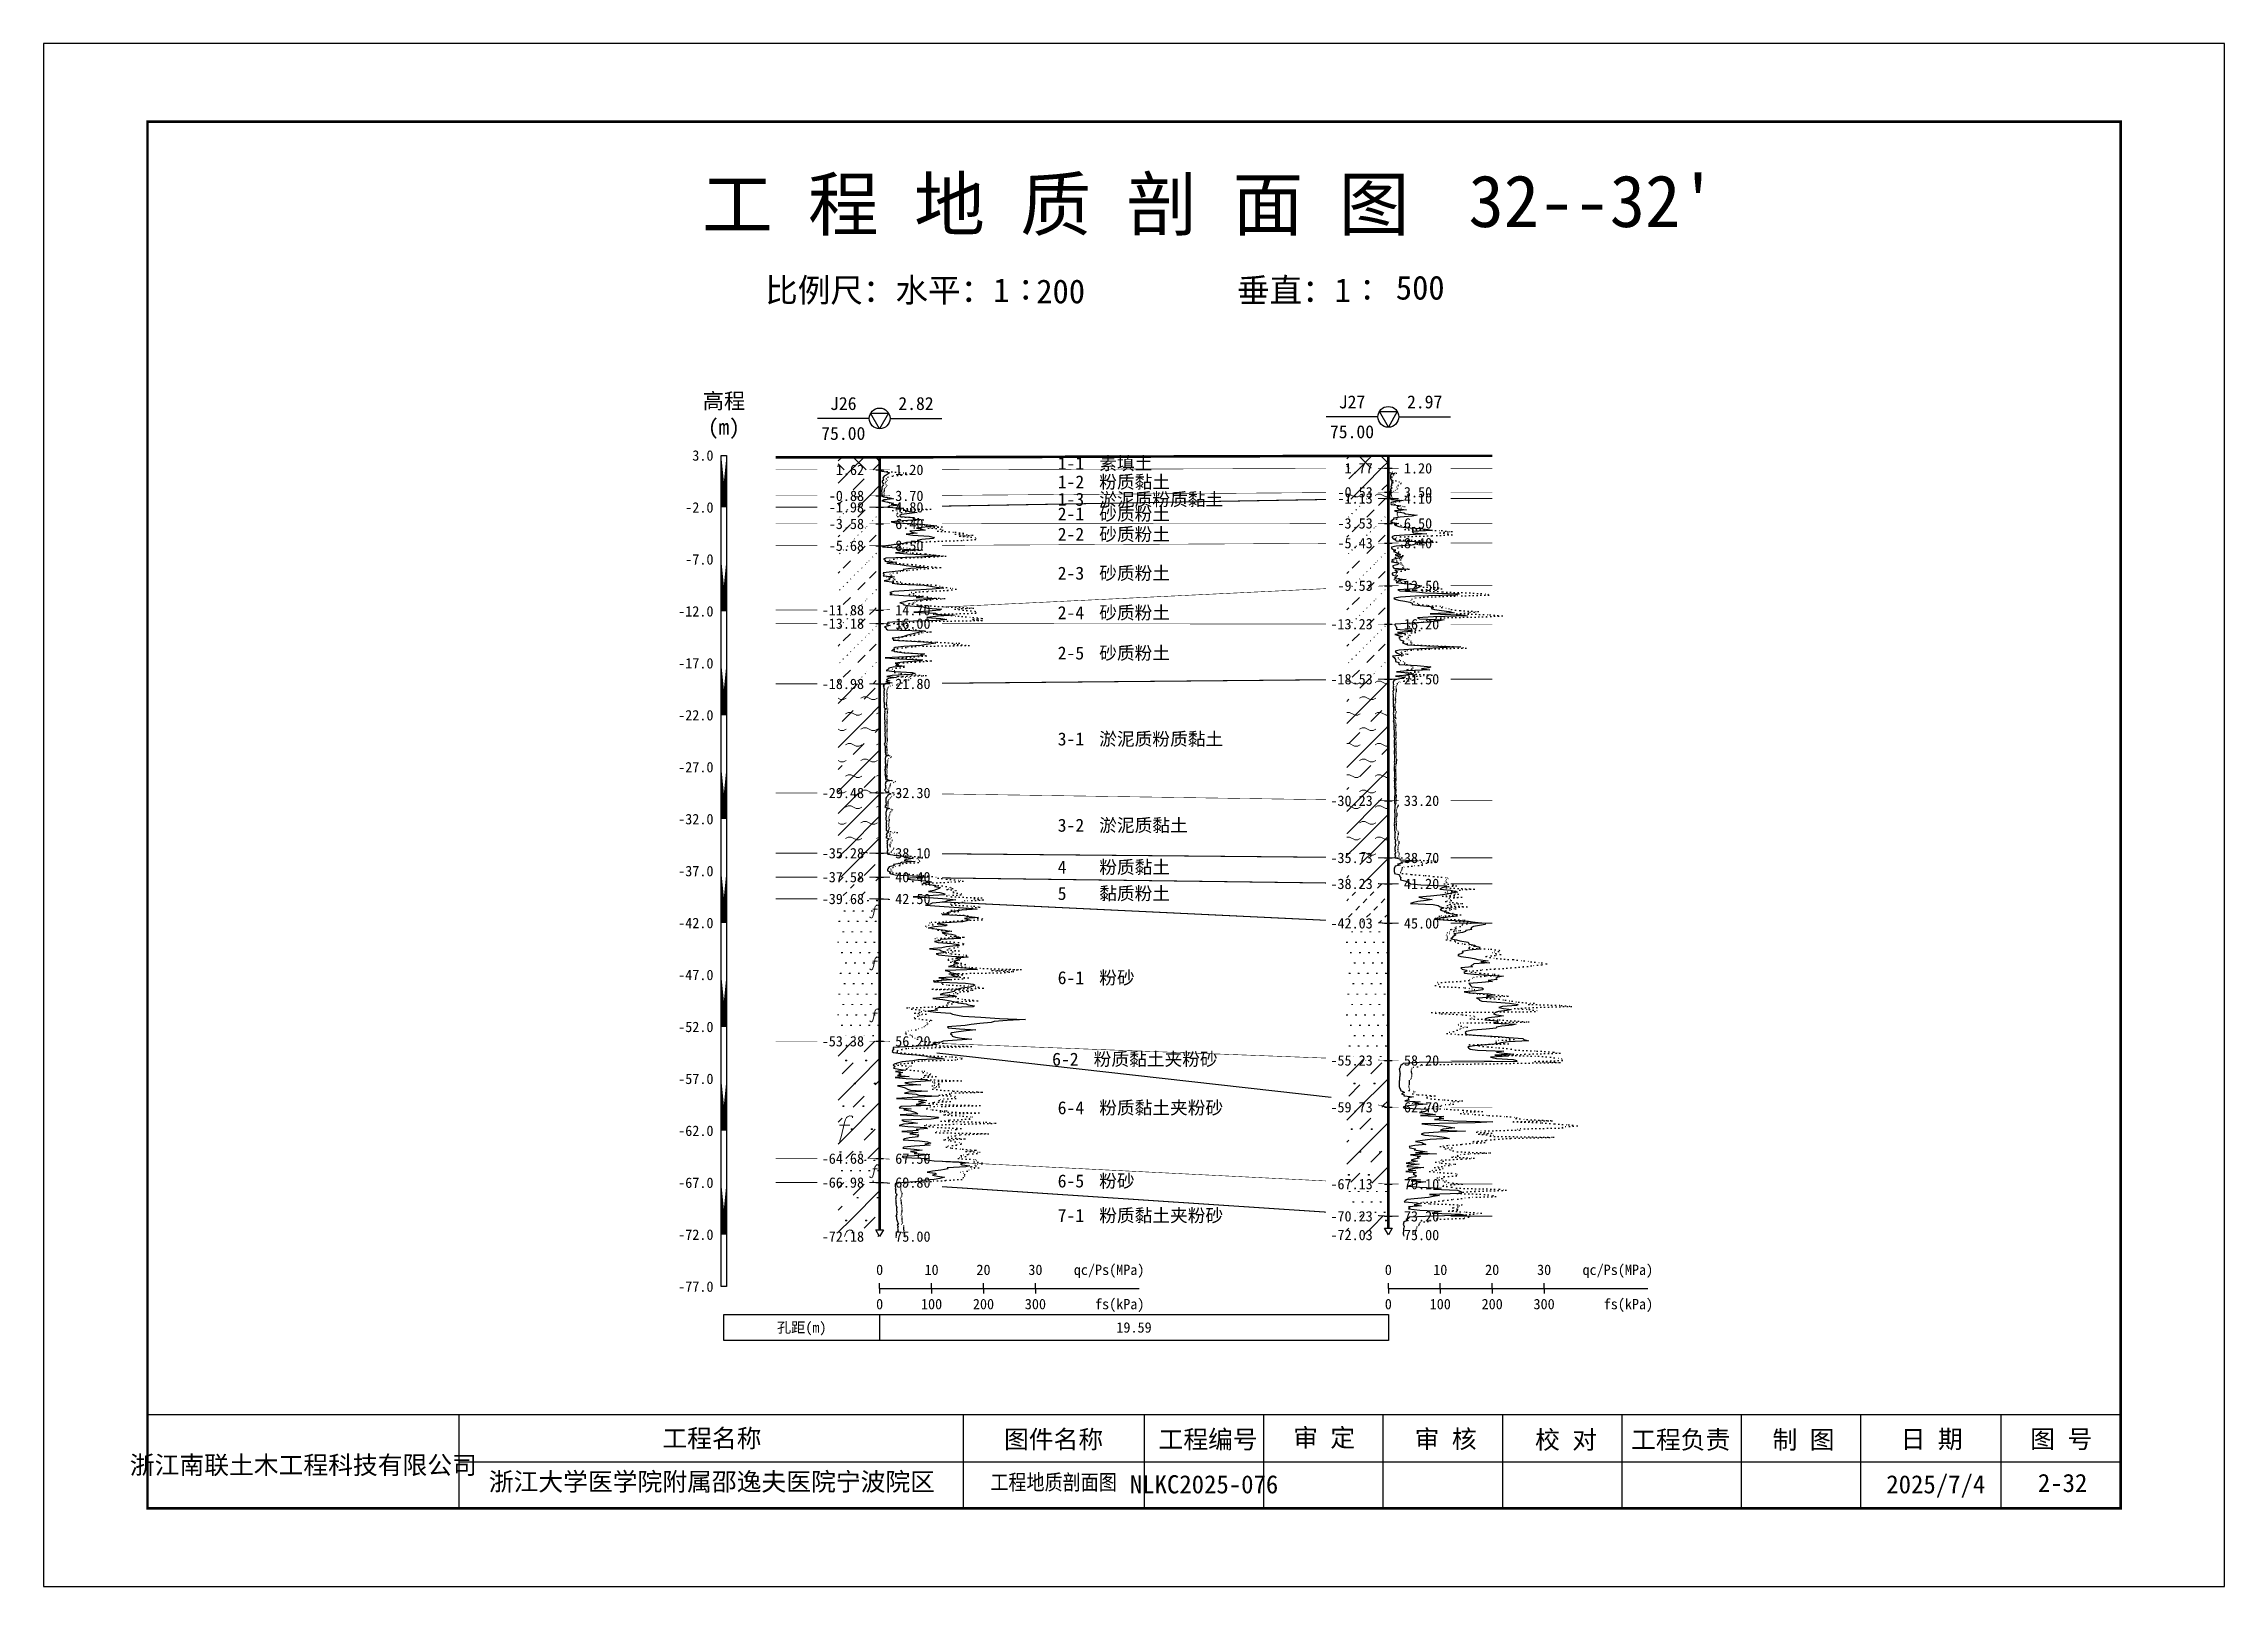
# Model space of a CAD drawing. Extents: x -37 to 3540, y -1485 to 297.
# Drawn here: x 1755.9 to 2175.9, y -1485 to -1188 of the extents above; entities that cross this region are included whole.
import ezdxf
from ezdxf.enums import TextEntityAlignment as Align

# ---------------------------------------------------------------- set-up
doc = ezdxf.new("R2010")
doc.units = 0
doc.linetypes.add('DOT', pattern=[6.35, 0, -6.35])
doc.layers.get('0').update_dxf_attribs({"linetype": 'CONTINUOUS'})
for name, color, linetype in [('CURVE', 200, 'CONTINUOUS'), ('FRAME', 7, 'CONTINUOUS'), ('HOLE', 41, 'CONTINUOUS'), ('RULER', 7, 'CONTINUOUS'), ('STRATUM', 241, 'CONTINUOUS')]:
    doc.layers.add(name, color=color, linetype=linetype)
doc.layers.add('HATCH', color=7, linetype='CONTINUOUS', lineweight=13)
doc.styles.add('ST', font='')
doc.styles.get('ST').set_extended_font_data('SimSun')
pattern_1 = [(45, (1755.897, -1485), (-2.12132, 2.12132), [10, 0]), (135, (1755.897, -1485), (-2.12132, -2.12132), [10, 0])]
pattern_2 = [(45, (1755.897, -1485), (-4.24264, 4.24264), [10, 0]), (45, (1756.958, -1488.182), (-2.12132, 6.36396), [3, -3])]
pattern_3 = [(45, (1755.897, -1485), (-4.24264, 4.24264), [10, 0]), (45, (1756.958, -1488.182), (-2.12132, 6.36396), [3, -3]), (26.565, (1756.971, -1485.2536), (5.999823, 5.999812), [0.567, -12.849]), (0, (1756.404, -1485.2536), (0, 6), [0.567, -5.433]), (26.565, (1754.3157, -1485), (5.999823, 5.999812), [0.567, -12.849]), (0, (1754.823, -1484.7464), (0, 6), [0.567, -5.433]), (153.435, (1756.404, -1485.2536), (-5.999818, -5e-06), [1.134, -12.2826]), (26.565, (1759.971, -1482.2536), (5.999823, 5.999812), [0.567, -12.849]), (0, (1759.404, -1482.2536), (0, 6), [0.567, -5.433]), (26.565, (1757.3157, -1482), (5.999823, 5.999812), [0.567, -12.849]), (0, (1757.823, -1481.7464), (0, 6), [0.567, -5.433]), (153.435, (1759.404, -1482.2536), (-5.999818, -5e-06), [1.134, -12.2826])]
pattern_4 = [(45, (1755.897, -1485), (-7e-07, 6.99998), [1.97196, -7.92754]), (45, (1758.71, -1482.171), (-7e-07, 6.99998), [1.99367, -7.90583]), (45, (1760.9645, -1479.918), (-7e-07, 6.99998), [1.81361, -8.08588]), (26.565, (1755.897, -1481.5), (7, 7), [0.0965, -15.55598]), (36.8699, (1756.597, -1480.8), (7, 7), [0.19775, -34.80225]), (315, (1759.397, -1478.024), (6.99998, 1e-06), [0.03305, -9.86644]), (26.565, (1759.397, -1485), (7, 7), [0.14475, -15.50773]), (26.565, (1760.097, -1484.3), (7, 7), [0.10528, -15.5472]), (90, (1760.447, -1483.95), (-7, -5e-07), [0.02877, -6.97123]), (26.565, (1760.797, -1483.6), (7, 7), [0.09101, -31.21394]), (36.8699, (1761.497, -1482.9), (7, 7), [0.11069, -34.88931]), (45, (1762.197, -1482.2), (-2e-07, 6.99998), [0.10911, -9.79038]), (315, (1762.811, -1481.452), (6.99998, 1e-06), [0.03305, -9.86644]), (36.8699, (1757.297, -1480.1), (7, 7), [0.10224, -34.89776]), (53.1301, (1757.997, -1479.4), (14, 21), [0.13438, -34.86562]), (53.1301, (1758.697, -1478.7), (14, 21), [0.12625, -34.87375])]
pattern_5 = [(45, (1755.897, -1485), (-2.12132, 2.12132), [10, 0]), (26.565, (1756.971, -1485.2536), (5.999823, 5.999812), [0.567, -12.849]), (0, (1756.404, -1485.2536), (0, 6), [0.567, -5.433]), (26.565, (1754.3157, -1485), (5.999823, 5.999812), [0.567, -12.849]), (0, (1754.823, -1484.7464), (0, 6), [0.567, -5.433]), (153.435, (1756.404, -1485.2536), (-5.999818, -5e-06), [1.134, -12.2826]), (26.565, (1759.971, -1482.2536), (5.999823, 5.999812), [0.567, -12.849]), (0, (1759.404, -1482.2536), (0, 6), [0.567, -5.433]), (26.565, (1757.3157, -1482), (5.999823, 5.999812), [0.567, -12.849]), (0, (1757.823, -1481.7464), (0, 6), [0.567, -5.433]), (153.435, (1759.404, -1482.2536), (-5.999818, -5e-06), [1.134, -12.2826])]
pattern_6 = [(45, (1755.897, -1485), (-6e-07, 6.99998), [0.9473, -8.9522]), (45, (1757.297, -1483.6), (-6e-07, 6.99998), [0.9869, -8.9126]), (45, (1758.697, -1482.2), (-6e-07, 6.99998), [1.06018, -8.83931]), (45, (1760.097, -1480.8), (-6e-07, 6.99998), [0.94918, -8.95032]), (45, (1761.497, -1479.4), (-6e-07, 6.99998), [1.0365, -8.863]), (45, (1759.397, -1485), (-6e-07, 6.99998), [1.01335, -8.88615]), (45, (1760.797, -1483.6), (-6e-07, 6.99998), [1.07896, -12.12037]), (45, (1762.197, -1482.2), (-6e-07, 6.99998), [0.99882, -8.90067]), (45, (1756.597, -1480.8), (-4e-07, 6.99998), [1.05533, -8.84416]), (45, (1757.997, -1479.4), (-4e-07, 6.99998), [1.0365, -8.863])]
pattern_7 = [(82.875, (1755.0624, -1486.206), (0.0003693, 10.0001764), [0.0893, -80.5337]), (143.13, (1755.1634, -1486.2818), (-29.999964, 20.000054), [0.12627, -49.87373]), (172.875, (1755.3406, -1486.304), (-70.0002457, 9.9996603), [0.17857, -80.44443]), (206.565, (1755.519, -1486.2147), (-9.999705, -9.99969), [0.19954, -22.16046]), (243.435, (1755.6083, -1486.0363), (9e-06, -9.999696), [0.19954, -22.16146]), (255.964, (1755.6976, -1485.679), (-0.0002, -9.999501), [0.36813, -40.86287]), (255.964, (1756.0076, -1484.439), (-0.0002, -9.999501), [1.27838, -39.95262]), (255.964, (1756.076, -1484.165), (-0.0002, -9.999501), [0.28235, -40.94865]), (216.87, (1756.2663, -1483.9108), (-9.999982, -10.000018), [0.12627, -49.87373]), (243.435, (1756.1653, -1483.9865), (9e-06, -9.999696), [0.19954, -22.16146]), (206.565, (1756.445, -1483.8215), (-9.999705, -9.99969), [0.19954, -22.16046]), (172.875, (1756.622, -1483.8437), (-70.0002457, 9.9996603), [0.17857, -80.44443]), (143.13, (1756.723, -1483.9194), (-29.999964, 20.000054), [0.12627, -49.87373]), (82.875, (1756.712, -1484.008), (0.000369, 10.0001764), [0.0893, -80.5337]), (0, (1755.567, -1484.66), (0, 10), [0.89286, -9.10714]), (0, (1755.922, -1485), (1, 2), [0, -1.75]), (0, (1755.897, -1484.975), (1, 2), [0, -1.75]), (0, (1755.897, -1485), (1, 2), [0, -1.75]), (0, (1755.872, -1485), (1, 2), [0, -1.75]), (0, (1755.897, -1485.025), (1, 2), [0, -1.75])]
pattern_8 = [(82.875, (1754.0608, -1487.6533), (0.000812, 22.000388), [0.1964, -177.1742]), (143.13, (1754.283, -1487.82), (-65.99992, 44.00012), [0.2778, -109.7222]), (172.875, (1754.673, -1487.8687), (-154.00054, 21.999253), [0.3929, -176.9777]), (206.565, (1755.066, -1487.672), (-21.99935, -21.9993), [0.439, -48.753]), (243.435, (1755.262, -1487.28), (2e-05, -21.99933), [0.439, -48.7552]), (255.964, (1755.4583, -1486.494), (-0.00044, -21.9989), [0.8099, -89.8983]), (255.964, (1756.1404, -1483.7656), (-0.00044, -21.9989), [2.8124, -87.8958]), (255.964, (1756.291, -1483.163), (-0.00044, -21.9989), [0.6212, -90.087]), (216.87, (1756.7096, -1482.6037), (-21.99996, -22.00004), [0.2778, -109.7222]), (243.435, (1756.487, -1482.77), (2e-05, -21.99933), [0.439, -48.7552]), (206.565, (1757.102, -1482.407), (-21.99935, -21.9993), [0.439, -48.753]), (172.875, (1757.492, -1482.456), (-154.00054, 21.999253), [0.3929, -176.9777]), (143.13, (1757.7143, -1482.6228), (-65.99992, 44.00012), [0.2778, -109.7222]), (82.875, (1757.69, -1482.8177), (0.000812, 22.000388), [0.1964, -177.1742]), (0, (1755.172, -1484.252), (0, 22), [1.9643, -20.0357]), (0, (1755.952, -1485), (2.2, 4.4), [0, -3.85]), (0, (1755.897, -1484.945), (2.2, 4.4), [0, -3.85]), (0, (1755.897, -1485), (2.2, 4.4), [0, -3.85]), (0, (1755.842, -1485), (2.2, 4.4), [0, -3.85]), (0, (1755.897, -1485.055), (2.2, 4.4), [0, -3.85])]

msp = doc.modelspace()

# ---------------------------------------------------------------- texts
at = {"layer": 'HOLE', "style": 'ST'}
for s, p in [('J27', (2007.88, -1256.97)), ('2.97', (2021.88, -1256.97)), ('J26', (1909.91, -1257.28)), ('2.82', (1923.91, -1257.28)), ('75.00', (1909.91, -1263.03)), ('75.00', (2007.88, -1262.72))]:
    msp.add_text(s, height=2.5, dxfattribs=at).set_placement(p, align=Align.MIDDLE_CENTER)
for s, p in [('1.62', (1913.91, -1270.05)), ('1.77', (2011.88, -1269.75)), ('-0.88', (1913.91, -1275.05)), ('-1.98', (1913.91, -1277.25)), ('-0.53', (2011.88, -1274.35)), ('-1.13', (2011.88, -1275.55)), ('-3.58', (1913.91, -1280.45)), ('-3.53', (2011.88, -1280.35)), ('-5.68', (1913.91, -1284.65)), ('-5.43', (2011.88, -1284.15)), ('-9.53', (2011.88, -1292.35)), ('-11.88', (1913.91, -1297.05)), ('-13.18', (1913.91, -1299.65)), ('-13.23', (2011.88, -1299.75)), ('-18.98', (1913.91, -1311.25)), ('-18.53', (2011.88, -1310.35)), ('-29.48', (1913.91, -1332.25)), ('-30.23', (2011.88, -1333.75)), ('-35.28', (1913.91, -1343.85)), ('-35.73', (2011.88, -1344.75)), ('-37.58', (1913.91, -1348.45)), ('-39.68', (1913.91, -1352.65)), ('-38.23', (2011.88, -1349.75)), ('-42.03', (2011.88, -1357.35)), ('-53.38', (1913.91, -1380.05)), ('-55.23', (2011.88, -1383.75)), ('-59.73', (2011.88, -1392.75)), ('-64.68', (1913.91, -1402.65)), ('-66.98', (1913.91, -1407.25)), ('-67.13', (2011.88, -1407.55)), ('-70.23', (2011.88, -1413.75)), ('-72.18', (1913.91, -1417.65)), ('-72.03', (2011.88, -1417.35))]:
    msp.add_text(s, height=2, dxfattribs=at).set_placement(p, align=Align.MIDDLE_RIGHT)
for s, p in [('1.20', (1919.91, -1270.05)), ('1.20', (2017.88, -1269.75)), ('4.80', (1919.91, -1277.25)), ('3.70', (1919.91, -1275.05)), ('4.10', (2017.88, -1275.55)), ('3.50', (2017.88, -1274.35)), ('6.40', (1919.91, -1280.45)), ('6.50', (2017.88, -1280.35)), ('8.50', (1919.91, -1284.65)), ('8.40', (2017.88, -1284.15)), ('12.50', (2017.88, -1292.35)), ('14.70', (1919.91, -1297.05)), ('16.00', (1919.91, -1299.65)), ('16.20', (2017.88, -1299.75)), ('21.80', (1919.91, -1311.25)), ('21.50', (2017.88, -1310.35)), ('32.30', (1919.91, -1332.25)), ('33.20', (2017.88, -1333.75)), ('38.10', (1919.91, -1343.85)), ('38.70', (2017.88, -1344.75)), ('40.40', (1919.91, -1348.45)), ('42.50', (1919.91, -1352.65)), ('41.20', (2017.88, -1349.75)), ('45.00', (2017.88, -1357.35)), ('56.20', (1919.91, -1380.05)), ('58.20', (2017.88, -1383.75)), ('62.70', (2017.88, -1392.75)), ('67.50', (1919.91, -1402.65)), ('69.80', (1919.91, -1407.25)), ('70.10', (2017.88, -1407.55)), ('73.20', (2017.88, -1413.75)), ('75.00', (1919.91, -1417.65)), ('75.00', (2017.88, -1417.35))]:
    msp.add_text(s, height=2, dxfattribs=at).set_placement(p, align=Align.MIDDLE_LEFT)
at = {"layer": 'RULER', "style": 'ST'}
for s, height, p in [('高程', 3, (1886.91, -1255.29)), ('(m)', 3, (1886.91, -1260.29)), ('0', 2, (1916.91, -1429.65)), ('100', 2, (1926.91, -1429.65)), ('200', 2, (1936.91, -1429.65)), ('300', 2, (1946.91, -1429.65)), ('0', 2, (2014.88, -1429.65)), ('100', 2, (2024.88, -1429.65)), ('200', 2, (2034.88, -1429.65)), ('300', 2, (2044.88, -1429.65))]:
    msp.add_text(s, height=height, dxfattribs=at).set_placement(p, align=Align.TOP_CENTER)
for s, p in [('3.0', (1884.91, -1267.29)), ('-2.0', (1884.91, -1277.29)), ('-7.0', (1884.91, -1287.29)), ('-12.0', (1884.91, -1297.29)), ('-17.0', (1884.91, -1307.29)), ('-22.0', (1884.91, -1317.29)), ('-27.0', (1884.91, -1327.29)), ('-32.0', (1884.91, -1337.29)), ('-37.0', (1884.91, -1347.29)), ('-42.0', (1884.91, -1357.29)), ('-47.0', (1884.91, -1367.29)), ('-52.0', (1884.91, -1377.29)), ('-57.0', (1884.91, -1387.29)), ('-62.0', (1884.91, -1397.29)), ('-67.0', (1884.91, -1407.29)), ('-72.0', (1884.91, -1417.29)), ('-77.0', (1884.91, -1427.29))]:
    msp.add_text(s, height=2, dxfattribs=at).set_placement(p, align=Align.MIDDLE_RIGHT)
for s, p in [('0', (1916.91, -1425.65)), ('10', (1926.91, -1425.65)), ('20', (1936.91, -1425.65)), ('30', (1946.91, -1425.65)), ('0', (2014.88, -1425.65)), ('10', (2024.88, -1425.65)), ('20', (2034.88, -1425.65)), ('30', (2044.88, -1425.65))]:
    msp.add_text(s, height=2, dxfattribs=at).set_placement(p, align=Align.BOTTOM_CENTER)
for p in [(1967.91, -1425.65), (2065.88, -1425.65)]:
    msp.add_text('qc/Ps(MPa)', height=2, dxfattribs=at).set_placement(p, align=Align.BOTTOM_RIGHT)
for p in [(1967.91, -1429.65), (2065.88, -1429.65)]:
    msp.add_text('fs(kPa)', height=2, dxfattribs=at).set_placement(p, align=Align.TOP_RIGHT)
for s, p in [('孔距(m)', (1901.91, -1435.15)), ('19.59', (1965.9, -1435.15))]:
    msp.add_text(s, height=2, dxfattribs=at).set_placement(p, align=Align.MIDDLE_CENTER)
at = {"layer": 'STRATUM', "style": 'ST'}
for s, p in [('1-1', (1951.2, -1268.8)), ('素填土', (1959.2, -1268.8)), ('1-2', (1951.2, -1272.38)), ('粉质黏土', (1959.2, -1272.38)), ('1-3', (1951.2, -1275.73)), ('淤泥质粉质黏土', (1959.2, -1275.73)), ('2-1', (1951.2, -1278.54)), ('砂质粉土', (1959.2, -1278.54)), ('砂质粉土', (1959.2, -1282.45)), ('2-2', (1951.2, -1282.45)), ('2-3', (1951.2, -1289.94)), ('砂质粉土', (1959.2, -1289.94)), ('2-4', (1951.2, -1297.55)), ('砂质粉土', (1959.2, -1297.55)), ('2-5', (1951.2, -1305.31)), ('砂质粉土', (1959.2, -1305.31)), ('3-1', (1951.2, -1321.86)), ('淤泥质粉质黏土', (1959.2, -1321.86)), ('3-2', (1951.2, -1338.47)), ('淤泥质黏土', (1959.2, -1338.47)), ('4', (1951.2, -1346.54)), ('粉质黏土', (1959.2, -1346.54)), ('5', (1951.2, -1351.6)), ('黏质粉土', (1959.2, -1351.6)), ('6-1', (1951.2, -1367.82)), ('粉砂', (1959.2, -1367.82)), ('6-2', (1950.13, -1383.5)), ('粉质黏土夹粉砂', (1958.13, -1383.5)), ('6-4', (1951.2, -1392.86)), ('粉质黏土夹粉砂', (1959.2, -1392.86)), ('6-5', (1951.2, -1406.95)), ('粉砂', (1959.2, -1406.95)), ('7-1', (1951.2, -1413.59)), ('粉质黏土夹粉砂', (1959.2, -1413.59))]:
    msp.add_text(s, height=2.5, dxfattribs=at).set_placement(p, align=Align.MIDDLE_LEFT)

# ---------------------------------------------------------------- blocks, each defined once
blk = doc.blocks.new('图头_剖面图A3')
at = {"style": 'ST'}
for s, height, p in [('工 程 地 质 剖 面 图', 10, (-15.09, 10.79)), ('比例尺：水平：1∶            垂直：1∶', 4.6, (-11.5, -5.76))]:
    blk.add_text(s, height=height, dxfattribs=at).set_placement(p, align=Align.MIDDLE_CENTER)
for tag, height, p in [('01_剖面号', 10, (64.41, 11.39)), ('02_横向比例', 4.6, (-18.82, -5.99)), ('03＿纵向比例', 4.6, (50.43, -5.28))]:
    blk.add_attdef(tag, text='', height=height, dxfattribs=at).set_placement(p, align=Align.MIDDLE_LEFT)
blk = doc.blocks.new('图签_A3长')
for p, q in [((0, 18), (-380, 18)), ((-380, 18), (-380, 0)), ((-320, 0), (-320, 18)), ((-222.82, 0), (-222.82, 18)), ((-188, 0), (-188, 18)), ((-165, 0), (-165, 18)), ((-142, 0), (-142, 18)), ((-119, 0), (-119, 18)), ((-96, 0), (-96, 18)), ((-73, 0), (-73, 18)), ((-50, 0), (-50, 18)), ((-23, 0), (-23, 18)), ((0, 0), (0, 18)), ((-320, 9), (0, 9)), ((-380, 0), (0, 0))]:
    blk.add_line(p, q)
at = {"style": 'ST'}
for s, p in [('工程名称', (-271.3, 13.5)), ('图件名称', (-205.49, 13.3)), ('工程编号', (-175.73, 13.3)), ('审 定', (-153.38, 13.61)), ('审 核', (-129.99, 13.36)), ('校 对', (-106.8, 13.23)), ('工程负责', (-84.71, 13.23)), ('制 图', (-61.06, 13.23)), ('日 期', (-36.37, 13.36)), ('图 号', (-11.42, 13.36))]:
    blk.add_text(s, height=3.5, dxfattribs=at).set_placement(p, align=Align.MIDDLE_CENTER)
for tag, p in [('01＿单位名称', (-349.98, 8.36)), ('02＿工程名称', (-271.3, 5.16)), ('04＿工程编号', (-176.51, 4.65)), ('05＿日期', (-35.59, 4.65)), ('06＿图号', (-11.16, 4.91))]:
    blk.add_attdef(tag, text='', height=3.5, dxfattribs=at).set_placement(p, align=Align.MIDDLE_CENTER)
at = {"style": 'ST', "width": 0.85}
blk.add_attdef('03＿图件名称', text='', height=3, dxfattribs=at).set_placement((-205.49, 5.05), align=Align.MIDDLE_CENTER)
blk = doc.blocks.new('H_cpt_hole')
for p, q in [((-1.73, 1), (1.73, 1)), ((0, -2), (-1.73, 1)), ((1.73, 1), (0, -2))]:
    blk.add_line(p, q)
blk.add_circle((0, 0), 2)
blk = doc.blocks.new('Arrow')
for points in [[(-3.984779, 0.348623), (0, 0), (-3.189535, 0)], [(-3.189535, 0), (0, 0), (-3.984779, -0.348623)]]:
    blk.add_solid(points)

# ---------------------------------------------------------------- hatches: boundary and pattern name
at = {"layer": 'HATCH'}
h = msp.add_hatch(dxfattribs=at)
h.set_pattern_fill('STT', color=50, style=0)
h.set_pattern_definition(pattern_1)
h.paths.add_polyline_path([(1916.91, -1267.65), (1908.91, -1267.65), (1908.91, -1270.05), (1916.91, -1270.05)])
h.paths.add_polyline_path([(1907.7, -1271.54), (1914.4, -1271.54), (1914.4, -1268.61), (1907.7, -1268.61)], flags=9)
h = msp.add_hatch(dxfattribs=at)
h.set_pattern_fill('FZNT', color=32, style=0)
h.set_pattern_definition(pattern_2)
h.paths.add_polyline_path([(2014.88, -1269.75), (2006.88, -1269.77), (2006.88, -1274.41), (2014.88, -1274.35)])
h.paths.add_polyline_path([(2004.24, -1275.84), (2012.37, -1275.84), (2012.37, -1272.9), (2004.24, -1272.9)], flags=9)
h.paths.add_polyline_path([(2005.67, -1271.23), (2012.37, -1271.23), (2012.37, -1268.32), (2005.67, -1268.32)], flags=9)
h = msp.add_hatch(dxfattribs=at)
h.set_pattern_fill('STT', color=50, style=0)
h.set_pattern_definition(pattern_1)
h.paths.add_polyline_path([(2014.88, -1267.35), (2006.88, -1267.37), (2006.88, -1269.77), (2014.88, -1269.75)])
h.paths.add_polyline_path([(2005.67, -1271.23), (2012.37, -1271.23), (2012.37, -1268.32), (2005.67, -1268.32)], flags=9)
h = msp.add_hatch(dxfattribs=at)
h.set_pattern_fill('FZNT', color=32, style=0)
h.set_pattern_definition(pattern_2)
h.paths.add_polyline_path([(1916.91, -1270.05), (1908.91, -1270.05), (1908.91, -1275.05), (1916.91, -1275.05)])
h.paths.add_polyline_path([(1906.27, -1276.54), (1914.4, -1276.54), (1914.4, -1273.61), (1906.27, -1273.61)], flags=9)
h.paths.add_polyline_path([(1907.7, -1271.54), (1914.4, -1271.54), (1914.4, -1268.61), (1907.7, -1268.61)], flags=9)
h = msp.add_hatch(dxfattribs=at)
h.set_pattern_fill('YNFNT', color=251, style=0)
h.set_pattern_definition(pattern_3)
h.paths.add_polyline_path([(1916.91, -1275.05), (1908.91, -1275.05), (1908.91, -1277.25), (1916.91, -1277.25)])
h.paths.add_polyline_path([(1906.27, -1278.74), (1914.4, -1278.74), (1914.4, -1275.81), (1906.27, -1275.81)], flags=9)
h.paths.add_polyline_path([(1906.27, -1276.54), (1914.4, -1276.54), (1914.4, -1273.61), (1906.27, -1273.61)], flags=9)
h = msp.add_hatch(dxfattribs=at)
h.set_pattern_fill('SZFT', color=52, style=0)
h.set_pattern_definition(pattern_4)
h.paths.add_polyline_path([(1916.91, -1277.25), (1908.91, -1277.25), (1908.91, -1280.45), (1916.91, -1280.45)])
h.paths.add_polyline_path([(1906.27, -1281.94), (1914.4, -1281.94), (1914.4, -1279.01), (1906.27, -1279.01)], flags=9)
h.paths.add_polyline_path([(1906.27, -1278.74), (1914.4, -1278.74), (1914.4, -1275.81), (1906.27, -1275.81)], flags=9)
h = msp.add_hatch(dxfattribs=at)
h.set_pattern_fill('YNFNT', color=251, style=0)
h.set_pattern_definition(pattern_3)
h.paths.add_polyline_path([(2014.88, -1274.35), (2006.88, -1274.41), (2006.88, -1275.69), (2014.88, -1275.55)])
h.paths.add_polyline_path([(2004.24, -1277.04), (2012.37, -1277.04), (2012.37, -1274.1), (2004.24, -1274.1)], flags=9)
h.paths.add_polyline_path([(2004.24, -1275.84), (2012.37, -1275.84), (2012.37, -1272.9), (2004.24, -1272.9)], flags=9)
h = msp.add_hatch(dxfattribs=at)
h.set_pattern_fill('SZFT', color=52, style=0)
h.set_pattern_definition(pattern_4)
h.paths.add_polyline_path([(2014.88, -1275.55), (2006.88, -1275.69), (2006.88, -1280.36), (2014.88, -1280.35)])
h.paths.add_polyline_path([(2004.24, -1281.84), (2012.37, -1281.84), (2012.37, -1278.9), (2004.24, -1278.9)], flags=9)
h.paths.add_polyline_path([(2004.24, -1277.04), (2012.37, -1277.04), (2012.37, -1274.1), (2004.24, -1274.1)], flags=9)
h = msp.add_hatch(dxfattribs=at)
h.set_pattern_fill('SZFT', color=52, style=0)
h.set_pattern_definition(pattern_4)
h.paths.add_polyline_path([(1916.91, -1280.45), (1908.91, -1280.45), (1908.91, -1284.65), (1916.91, -1284.65)])
h.paths.add_polyline_path([(1906.27, -1286.14), (1914.4, -1286.14), (1914.4, -1283.21), (1906.27, -1283.21)], flags=9)
h.paths.add_polyline_path([(1906.27, -1281.94), (1914.4, -1281.94), (1914.4, -1279.01), (1906.27, -1279.01)], flags=9)
h = msp.add_hatch(dxfattribs=at)
h.set_pattern_fill('SZFT', color=52, style=0)
h.set_pattern_definition(pattern_4)
h.paths.add_polyline_path([(2014.88, -1280.35), (2006.88, -1280.36), (2006.88, -1284.19), (2014.88, -1284.15)])
h.paths.add_polyline_path([(2004.24, -1285.64), (2012.37, -1285.64), (2012.37, -1282.7), (2004.24, -1282.7)], flags=9)
h.paths.add_polyline_path([(2004.24, -1281.84), (2012.37, -1281.84), (2012.37, -1278.9), (2004.24, -1278.9)], flags=9)
h = msp.add_hatch(dxfattribs=at)
h.set_pattern_fill('SZFT', color=52, style=0)
h.set_pattern_definition(pattern_4)
h.paths.add_polyline_path([(1916.91, -1284.65), (1908.91, -1284.65), (1908.91, -1297.05), (1916.91, -1297.05)])
h.paths.add_polyline_path([(1904.84, -1298.54), (1914.4, -1298.54), (1914.4, -1295.61), (1904.84, -1295.61)], flags=9)
h.paths.add_polyline_path([(1906.27, -1286.14), (1914.4, -1286.14), (1914.4, -1283.21), (1906.27, -1283.21)], flags=9)
h = msp.add_hatch(dxfattribs=at)
h.set_pattern_fill('SZFT', color=52, style=0)
h.set_pattern_definition(pattern_4)
h.paths.add_polyline_path([(2014.88, -1284.15), (2006.88, -1284.19), (2006.88, -1292.73), (2014.88, -1292.35)])
h.paths.add_polyline_path([(2004.24, -1293.84), (2012.37, -1293.84), (2012.37, -1290.9), (2004.24, -1290.9)], flags=9)
h.paths.add_polyline_path([(2004.24, -1285.64), (2012.37, -1285.64), (2012.37, -1282.7), (2004.24, -1282.7)], flags=9)
h = msp.add_hatch(dxfattribs=at)
h.set_pattern_fill('SZFT', color=52, style=0)
h.set_pattern_definition(pattern_4)
h.paths.add_polyline_path([(2014.88, -1292.35), (2006.88, -1292.73), (2006.88, -1299.74), (2014.88, -1299.75)])
h.paths.add_polyline_path([(2002.81, -1301.24), (2012.37, -1301.24), (2012.37, -1298.3), (2002.81, -1298.3)], flags=9)
h.paths.add_polyline_path([(2004.24, -1293.84), (2012.37, -1293.84), (2012.37, -1290.9), (2004.24, -1290.9)], flags=9)
h = msp.add_hatch(dxfattribs=at)
h.set_pattern_fill('SZFT', color=52, style=0)
h.set_pattern_definition(pattern_4)
h.paths.add_polyline_path([(1916.91, -1297.05), (1908.91, -1297.05), (1908.91, -1299.65), (1916.91, -1299.65)])
h.paths.add_polyline_path([(1904.84, -1301.14), (1914.4, -1301.14), (1914.4, -1298.21), (1904.84, -1298.21)], flags=9)
h.paths.add_polyline_path([(1904.84, -1298.54), (1914.4, -1298.54), (1914.4, -1295.61), (1904.84, -1295.61)], flags=9)
h = msp.add_hatch(dxfattribs=at)
h.set_pattern_fill('SZFT', color=52, style=0)
h.set_pattern_definition(pattern_4)
h.paths.add_polyline_path([(1916.91, -1299.65), (1908.91, -1299.65), (1908.91, -1311.25), (1916.91, -1311.25)])
h.paths.add_polyline_path([(1904.84, -1312.74), (1914.4, -1312.74), (1914.4, -1309.81), (1904.84, -1309.81)], flags=9)
h.paths.add_polyline_path([(1904.84, -1301.14), (1914.4, -1301.14), (1914.4, -1298.21), (1904.84, -1298.21)], flags=9)
h = msp.add_hatch(dxfattribs=at)
h.set_pattern_fill('SZFT', color=52, style=0)
h.set_pattern_definition(pattern_4)
h.paths.add_polyline_path([(2014.88, -1299.75), (2014.13, -1299.75), (2006.88, -1299.74), (2006.88, -1310.42), (2014.88, -1310.35)])
h.paths.add_polyline_path([(2002.81, -1311.84), (2012.37, -1311.84), (2012.37, -1308.9), (2002.81, -1308.9)], flags=9)
h.paths.add_polyline_path([(2002.81, -1301.24), (2012.37, -1301.24), (2012.37, -1298.3), (2002.81, -1298.3)], flags=9)
h = msp.add_hatch(dxfattribs=at)
h.set_pattern_fill('YNFNT', color=251, style=0)
h.set_pattern_definition(pattern_3)
h.paths.add_polyline_path([(1916.91, -1311.25), (1908.91, -1311.25), (1908.91, -1332.25), (1916.91, -1332.25)])
h.paths.add_polyline_path([(1904.84, -1333.74), (1914.4, -1333.74), (1914.4, -1330.81), (1904.84, -1330.81)], flags=9)
h.paths.add_polyline_path([(1904.84, -1312.74), (1914.4, -1312.74), (1914.4, -1309.81), (1904.84, -1309.81)], flags=9)
h = msp.add_hatch(dxfattribs=at)
h.set_pattern_fill('YNFNT', color=251, style=0)
h.set_pattern_definition(pattern_3)
h.paths.add_polyline_path([(2014.88, -1310.35), (2006.88, -1310.42), (2006.88, -1333.63), (2014.88, -1333.75)])
h.paths.add_polyline_path([(2002.81, -1335.24), (2012.37, -1335.24), (2012.37, -1332.3), (2002.81, -1332.3)], flags=9)
h.paths.add_polyline_path([(2002.81, -1311.84), (2012.37, -1311.84), (2012.37, -1308.9), (2002.81, -1308.9)], flags=9)
h = msp.add_hatch(dxfattribs=at)
h.set_pattern_fill('YNNT', color=251, style=0)
h.set_pattern_definition(pattern_5)
h.paths.add_polyline_path([(1916.91, -1332.25), (1908.91, -1332.25), (1908.91, -1343.85), (1916.91, -1343.85)])
h.paths.add_polyline_path([(1904.84, -1345.34), (1914.4, -1345.34), (1914.4, -1342.41), (1904.84, -1342.41)], flags=9)
h.paths.add_polyline_path([(1904.84, -1333.74), (1914.4, -1333.74), (1914.4, -1330.81), (1904.84, -1330.81)], flags=9)
h = msp.add_hatch(dxfattribs=at)
h.set_pattern_fill('YNNT', color=251, style=0)
h.set_pattern_definition(pattern_5)
h.paths.add_polyline_path([(2014.88, -1333.75), (2006.88, -1333.63), (2006.88, -1344.67), (2014.88, -1344.75)])
h.paths.add_polyline_path([(2002.81, -1346.24), (2012.37, -1346.24), (2012.37, -1343.3), (2002.81, -1343.3)], flags=9)
h.paths.add_polyline_path([(2002.81, -1335.24), (2012.37, -1335.24), (2012.37, -1332.3), (2002.81, -1332.3)], flags=9)
h = msp.add_hatch(dxfattribs=at)
h.set_pattern_fill('FZNT', color=32, style=0)
h.set_pattern_definition(pattern_2)
h.paths.add_polyline_path([(1916.91, -1343.85), (1908.91, -1343.85), (1908.91, -1348.45), (1916.91, -1348.45)])
h.paths.add_polyline_path([(1904.84, -1349.94), (1914.4, -1349.94), (1914.4, -1347.01), (1904.84, -1347.01)], flags=9)
h.paths.add_polyline_path([(1904.84, -1345.34), (1914.4, -1345.34), (1914.4, -1342.41), (1904.84, -1342.41)], flags=9)
h = msp.add_hatch(dxfattribs=at)
h.set_pattern_fill('FZNT', color=32, style=0)
h.set_pattern_definition(pattern_2)
h.paths.add_polyline_path([(2014.88, -1344.75), (2006.88, -1344.67), (2006.88, -1349.64), (2014.88, -1349.75)])
h.paths.add_polyline_path([(2002.81, -1351.24), (2012.37, -1351.24), (2012.37, -1348.3), (2002.81, -1348.3)], flags=9)
h.paths.add_polyline_path([(2002.81, -1346.24), (2012.37, -1346.24), (2012.37, -1343.3), (2002.81, -1343.3)], flags=9)
h = msp.add_hatch(dxfattribs=at)
h.set_pattern_fill('NZFT', color=52, style=0)
h.set_pattern_definition(pattern_6)
h.paths.add_polyline_path([(1916.91, -1348.45), (1908.91, -1348.45), (1908.91, -1352.65), (1916.91, -1352.65)])
h.paths.add_polyline_path([(1904.84, -1354.14), (1914.4, -1354.14), (1914.4, -1351.21), (1904.84, -1351.21)], flags=9)
h.paths.add_polyline_path([(1904.84, -1349.94), (1914.4, -1349.94), (1914.4, -1347.01), (1904.84, -1347.01)], flags=9)
h = msp.add_hatch(dxfattribs=at)
h.set_pattern_fill('FS', color=142, style=0)
h.set_pattern_definition(pattern_7)
h.paths.add_polyline_path([(1916.91, -1352.65), (1908.91, -1352.65), (1908.91, -1380.05), (1916.91, -1380.05)])
h.paths.add_polyline_path([(1904.84, -1381.54), (1914.4, -1381.54), (1914.4, -1378.61), (1904.84, -1378.61)], flags=9)
h.paths.add_polyline_path([(1904.84, -1354.14), (1914.4, -1354.14), (1914.4, -1351.21), (1904.84, -1351.21)], flags=9)
h = msp.add_hatch(dxfattribs=at)
h.set_pattern_fill('NZFT', color=52, style=0)
h.set_pattern_definition(pattern_6)
h.paths.add_polyline_path([(2014.88, -1349.75), (2006.88, -1349.64), (2006.88, -1356.96), (2014.88, -1357.35)])
h.paths.add_polyline_path([(2002.81, -1358.84), (2012.37, -1358.84), (2012.37, -1355.9), (2002.81, -1355.9)], flags=9)
h.paths.add_polyline_path([(2002.81, -1351.24), (2012.37, -1351.24), (2012.37, -1348.3), (2002.81, -1348.3)], flags=9)
h = msp.add_hatch(dxfattribs=at)
h.set_pattern_fill('FS', color=142, style=0)
h.set_pattern_definition(pattern_7)
h.paths.add_polyline_path([(2014.88, -1357.35), (2006.88, -1356.96), (2006.88, -1383.45), (2014.88, -1383.75)])
h.paths.add_polyline_path([(2004.91, -1387.59), (2031.59, -1387.59), (2031.59, -1382.65), (2004.91, -1382.65)], flags=9)
h.paths.add_polyline_path([(2002.81, -1385.24), (2012.37, -1385.24), (2012.37, -1382.3), (2002.81, -1382.3)], flags=9)
h.paths.add_polyline_path([(2002.81, -1358.84), (2012.37, -1358.84), (2012.37, -1355.9), (2002.81, -1355.9)], flags=9)
h = msp.add_hatch(dxfattribs=at)
h.set_pattern_fill('FZNT', color=32, style=0)
h.set_pattern_definition(pattern_2)
h.paths.add_polyline_path([(1916.91, -1380.05), (1908.91, -1380.05), (1908.91, -1402.65), (1916.91, -1402.65)])
h.paths.add_polyline_path([(1904.84, -1404.14), (1914.4, -1404.14), (1914.4, -1401.21), (1904.84, -1401.21)], flags=9)
h.paths.add_polyline_path([(1904.84, -1381.54), (1914.4, -1381.54), (1914.4, -1378.61), (1904.84, -1378.61)], flags=9)
h = msp.add_hatch(dxfattribs=at)
h.set_pattern_fill('FS', color=32, scale=2.2, style=0)
h.set_pattern_definition(pattern_8)
h.paths.add_polyline_path([(1916.91, -1380.05), (1908.91, -1380.05), (1908.91, -1402.65), (1916.91, -1402.65)])
h.paths.add_polyline_path([(1904.84, -1404.14), (1914.4, -1404.14), (1914.4, -1401.21), (1904.84, -1401.21)], flags=9)
h.paths.add_polyline_path([(1904.84, -1381.54), (1914.4, -1381.54), (1914.4, -1378.61), (1904.84, -1378.61)], flags=9)
h = msp.add_hatch(dxfattribs=at)
h.set_pattern_fill('FZNT', color=32, style=0)
h.set_pattern_definition(pattern_2)
h.paths.add_polyline_path([(2014.88, -1383.75), (2006.88, -1383.45), (2006.88, -1390.98), (2014.88, -1392.75)])
h.paths.add_polyline_path([(2004.91, -1387.59), (2031.59, -1387.59), (2031.59, -1382.65), (2004.91, -1382.65)], flags=9)
h.paths.add_polyline_path([(2002.81, -1394.24), (2012.37, -1394.24), (2012.37, -1391.3), (2002.81, -1391.3)], flags=9)
h.paths.add_polyline_path([(2002.81, -1385.24), (2012.37, -1385.24), (2012.37, -1382.3), (2002.81, -1382.3)], flags=9)
h = msp.add_hatch(dxfattribs=at)
h.set_pattern_fill('FS', color=32, scale=2.2, style=0)
h.set_pattern_definition(pattern_8)
h.paths.add_polyline_path([(2014.88, -1383.75), (2006.88, -1383.45), (2006.88, -1390.98), (2014.88, -1392.75)])
h.paths.add_polyline_path([(2004.91, -1387.59), (2031.59, -1387.59), (2031.59, -1382.65), (2004.91, -1382.65)], flags=9)
h.paths.add_polyline_path([(2002.81, -1394.24), (2012.37, -1394.24), (2012.37, -1391.3), (2002.81, -1391.3)], flags=9)
h.paths.add_polyline_path([(2002.81, -1385.24), (2012.37, -1385.24), (2012.37, -1382.3), (2002.81, -1382.3)], flags=9)
h = msp.add_hatch(dxfattribs=at)
h.set_pattern_fill('FZNT', color=32, style=0)
h.set_pattern_definition(pattern_2)
h.paths.add_polyline_path([(2014.88, -1392.75), (2006.88, -1390.98), (2006.88, -1407.15), (2014.88, -1407.55)])
h.paths.add_polyline_path([(2002.81, -1409.04), (2012.37, -1409.04), (2012.37, -1406.1), (2002.81, -1406.1)], flags=9)
h.paths.add_polyline_path([(2002.81, -1394.24), (2012.37, -1394.24), (2012.37, -1391.3), (2002.81, -1391.3)], flags=9)
h = msp.add_hatch(dxfattribs=at)
h.set_pattern_fill('FS', color=32, scale=2.2, style=0)
h.set_pattern_definition(pattern_8)
h.paths.add_polyline_path([(2014.88, -1392.75), (2006.88, -1390.98), (2006.88, -1407.15), (2014.88, -1407.55)])
h.paths.add_polyline_path([(2002.81, -1409.04), (2012.37, -1409.04), (2012.37, -1406.1), (2002.81, -1406.1)], flags=9)
h.paths.add_polyline_path([(2002.81, -1394.24), (2012.37, -1394.24), (2012.37, -1391.3), (2002.81, -1391.3)], flags=9)
h = msp.add_hatch(dxfattribs=at)
h.set_pattern_fill('FS', color=142, style=0)
h.set_pattern_definition(pattern_7)
h.paths.add_polyline_path([(1916.91, -1402.65), (1908.91, -1402.65), (1908.91, -1407.25), (1916.91, -1407.25)])
h.paths.add_polyline_path([(1904.84, -1408.74), (1914.4, -1408.74), (1914.4, -1405.81), (1904.84, -1405.81)], flags=9)
h.paths.add_polyline_path([(1904.84, -1404.14), (1914.4, -1404.14), (1914.4, -1401.21), (1904.84, -1401.21)], flags=9)
h = msp.add_hatch(dxfattribs=at)
h.set_pattern_fill('FZNT', color=32, style=0)
h.set_pattern_definition(pattern_2)
h.paths.add_polyline_path([(1916.91, -1407.25), (1908.91, -1407.25), (1908.91, -1417.65), (1916.91, -1417.65), (1916.16, -1416.35), (1916.91, -1416.35)])
h.paths.add_polyline_path([(1904.84, -1419.14), (1914.4, -1419.14), (1914.4, -1416.21), (1904.84, -1416.21)], flags=9)
h.paths.add_polyline_path([(1904.84, -1408.74), (1914.4, -1408.74), (1914.4, -1405.81), (1904.84, -1405.81)], flags=9)
h = msp.add_hatch(dxfattribs=at)
h.set_pattern_fill('FS', color=32, scale=2.2, style=0)
h.set_pattern_definition(pattern_8)
h.paths.add_polyline_path([(1916.91, -1407.25), (1908.91, -1407.25), (1908.91, -1417.65), (1916.91, -1417.65), (1916.16, -1416.35), (1916.91, -1416.35)])
h.paths.add_polyline_path([(1904.84, -1419.14), (1914.4, -1419.14), (1914.4, -1416.21), (1904.84, -1416.21)], flags=9)
h.paths.add_polyline_path([(1904.84, -1408.74), (1914.4, -1408.74), (1914.4, -1405.81), (1904.84, -1405.81)], flags=9)
h = msp.add_hatch(dxfattribs=at)
h.set_pattern_fill('FS', color=142, style=0)
h.set_pattern_definition(pattern_7)
h.paths.add_polyline_path([(2014.88, -1407.55), (2006.88, -1407.15), (2006.88, -1413.22), (2014.88, -1413.75)])
h.paths.add_polyline_path([(2002.81, -1415.24), (2012.37, -1415.24), (2012.37, -1412.3), (2002.81, -1412.3)], flags=9)
h.paths.add_polyline_path([(2002.81, -1409.04), (2012.37, -1409.04), (2012.37, -1406.1), (2002.81, -1406.1)], flags=9)
h = msp.add_hatch(dxfattribs=at)
h.set_pattern_fill('FZNT', color=32, style=0)
h.set_pattern_definition(pattern_2)
h.paths.add_polyline_path([(2014.88, -1413.75), (2006.88, -1413.22), (2006.88, -1417.35), (2014.88, -1417.35), (2014.13, -1416.05), (2014.88, -1416.05)])
h.paths.add_polyline_path([(2002.81, -1418.84), (2012.37, -1418.84), (2012.37, -1415.9), (2002.81, -1415.9)], flags=9)
h.paths.add_polyline_path([(2002.81, -1415.24), (2012.37, -1415.24), (2012.37, -1412.3), (2002.81, -1412.3)], flags=9)
h = msp.add_hatch(dxfattribs=at)
h.set_pattern_fill('FS', color=32, scale=2.2, style=0)
h.set_pattern_definition(pattern_8)
h.paths.add_polyline_path([(2014.88, -1413.75), (2006.88, -1413.22), (2006.88, -1417.35), (2014.88, -1417.35), (2014.13, -1416.05), (2014.88, -1416.05)])
h.paths.add_polyline_path([(2002.81, -1418.84), (2012.37, -1418.84), (2012.37, -1415.9), (2002.81, -1415.9)], flags=9)
h.paths.add_polyline_path([(2002.81, -1415.24), (2012.37, -1415.24), (2012.37, -1412.3), (2002.81, -1412.3)], flags=9)

# ---------------------------------------------------------------- linework, layer by layer
at = {"layer": 'CURVE', "color": 30, "linetype": 'Continuous'}
for points in [[(1916.91, -1268.05), (1916.91, -1268.25), (1916.91, -1268.45), (1916.91, -1268.65), (1916.91, -1268.85), (1916.91, -1269.05), (1916.91, -1269.25), (1916.91, -1269.45), (1916.91, -1269.65), (1916.91, -1269.85), (1916.91, -1270.05), (1916.91, -1270.25), (1918.21, -1270.45), (1918.83, -1270.65), (1918.53, -1270.85), (1918.14, -1271.05), (1917.77, -1271.25), (1917.64, -1271.45), (1917.51, -1271.65), (1917.56, -1271.85), (1917.64, -1272.05), (1917.42, -1272.25), (1917.4, -1272.45), (1917.61, -1272.65), (1917.52, -1272.85), (1917.56, -1273.05), (1917.41, -1273.25), (1917.36, -1273.45), (1917.3, -1273.65), (1917.35, -1273.85), (1917.28, -1274.05), (1917.25, -1274.25), (1917.3, -1274.45), (1917.27, -1274.65), (1917.41, -1274.85), (1917.27, -1275.05), (1917.63, -1275.25), (1918.89, -1275.45), (1919.6, -1275.65), (1917.69, -1275.85), (1917.34, -1276.05), (1918.47, -1276.25), (1919.61, -1276.45), (1919.3, -1276.65), (1920.87, -1276.85), (1918.81, -1277.05), (1918.5, -1277.25), (1921.34, -1277.45), (1921.51, -1277.65), (1921.88, -1277.85), (1922.61, -1278.05), (1924.14, -1278.25), (1922.68, -1278.45), (1921.1, -1278.65), (1920.73, -1278.85), (1920.84, -1279.05), (1923.27, -1279.25), (1923.34, -1279.45), (1924.3, -1279.65), (1921.34, -1279.85), (1919.1, -1280.05), (1919.9, -1280.25), (1924.42, -1280.45), (1926.16, -1280.65), (1927.9, -1280.85), (1926.19, -1281.05), (1924.01, -1281.25), (1925.02, -1281.45), (1925.67, -1281.65), (1922.73, -1281.85), (1923.08, -1282.05), (1924.11, -1282.25), (1922, -1282.45), (1923.32, -1282.65), (1926.46, -1282.85), (1927.45, -1283.05), (1927.2, -1283.25), (1925.03, -1283.45), (1924.12, -1283.65), (1924.55, -1283.85), (1922.11, -1284.05), (1921.5, -1284.25), (1920.09, -1284.45), (1918.08, -1284.65), (1917.44, -1284.85), (1920.23, -1285.05), (1920.24, -1285.25), (1924.23, -1285.45), (1921.26, -1285.65), (1921.69, -1285.85), (1919.96, -1286.05), (1922.29, -1286.25), (1927.37, -1286.45), (1928.57, -1286.65), (1923.81, -1286.85), (1918.11, -1287.05), (1917.63, -1287.25), (1918.01, -1287.45), (1917.89, -1287.65), (1920.17, -1287.85), (1918.32, -1288.05), (1920.88, -1288.25), (1922.02, -1288.45), (1923.97, -1288.65), (1926.09, -1288.85), (1922.9, -1289.05), (1921.42, -1289.25), (1921.54, -1289.45), (1919.9, -1289.65), (1917.6, -1289.85), (1917.63, -1290.05), (1917.78, -1290.25), (1917.61, -1290.45), (1919.78, -1290.65), (1919.03, -1290.85), (1918.77, -1291.05), (1918.8, -1291.25), (1917.75, -1291.45), (1919.65, -1291.65), (1919.34, -1291.85), (1920.79, -1292.05), (1925.48, -1292.25), (1926.69, -1292.45), (1927.85, -1292.65), (1929.28, -1292.85), (1927.03, -1293.05), (1922.57, -1293.25), (1919.62, -1293.45), (1918.88, -1293.65), (1919.25, -1293.85), (1918.85, -1294.05), (1921.49, -1294.25), (1925.05, -1294.45), (1923.97, -1294.65), (1927.95, -1294.85), (1925.5, -1295.05), (1922.33, -1295.25), (1921.76, -1295.45), (1920.82, -1295.65), (1921.48, -1295.85), (1921.59, -1296.05), (1922.82, -1296.25), (1925.29, -1296.45), (1926.12, -1296.65), (1928.85, -1296.85), (1928.48, -1297.05), (1926.25, -1297.25), (1923.52, -1297.45), (1927.71, -1297.65), (1927.66, -1297.85), (1931.32, -1298.05), (1928.26, -1298.25), (1925.99, -1298.45), (1928.72, -1298.65), (1929.84, -1298.85), (1927.8, -1299.05), (1921.23, -1299.25), (1918.46, -1299.45), (1918.4, -1299.65), (1918.24, -1299.85), (1918.93, -1300.05), (1917.83, -1300.25), (1918.15, -1300.45), (1918.17, -1300.65), (1918.45, -1300.85), (1925.46, -1301.05), (1924.82, -1301.25), (1924.14, -1301.45), (1923.36, -1301.65), (1922.29, -1301.85), (1921.67, -1302.05), (1921.33, -1302.25), (1919.35, -1302.45), (1919.62, -1302.65), (1919.53, -1302.85), (1923.07, -1303.05), (1926.41, -1303.25), (1927.73, -1303.45), (1925.85, -1303.65), (1924.9, -1303.85), (1921.6, -1304.05), (1919.92, -1304.25), (1919.62, -1304.45), (1919.7, -1304.65), (1919.56, -1304.85), (1919.85, -1305.05), (1921.62, -1305.25), (1925.56, -1305.45), (1925.11, -1305.65), (1925.22, -1305.85), (1921.94, -1306.05), (1917.99, -1306.25), (1920.75, -1306.45), (1924.83, -1306.65), (1925.05, -1306.85), (1921.44, -1307.05), (1919.93, -1307.25), (1920.57, -1307.45), (1920.08, -1307.65), (1921.68, -1307.85), (1919.53, -1308.05), (1918.67, -1308.25), (1918.59, -1308.45), (1918.14, -1308.65), (1919.81, -1308.85), (1923.19, -1309.05), (1923.74, -1309.25), (1922.76, -1309.45), (1919.3, -1309.65), (1918.28, -1309.85), (1920.15, -1310.05), (1918.6, -1310.25), (1918.17, -1310.45), (1918.86, -1310.65), (1918.08, -1310.85), (1919.3, -1311.05), (1917.88, -1311.25), (1917.84, -1311.45), (1917.62, -1311.65), (1917.72, -1311.85), (1917.68, -1312.05), (1917.83, -1312.25), (1917.76, -1312.45), (1917.69, -1312.65), (1917.72, -1312.85), (1917.78, -1313.05), (1917.72, -1313.25), (1917.72, -1313.45), (1917.78, -1313.65), (1917.74, -1313.85), (1917.74, -1314.05), (1917.72, -1314.25), (1917.72, -1314.45), (1917.74, -1314.65), (1917.75, -1314.85), (1917.76, -1315.05), (1917.82, -1315.25), (1917.79, -1315.45), (1917.78, -1315.65), (1917.81, -1315.85), (1918.21, -1316.05), (1917.89, -1316.25), (1917.84, -1316.45), (1917.89, -1316.65), (1917.93, -1316.85), (1917.86, -1317.05), (1917.85, -1317.25), (1917.82, -1317.45), (1917.86, -1317.65), (1917.85, -1317.85), (1917.86, -1318.05), (1917.89, -1318.25), (1917.91, -1318.45), (1917.91, -1318.65), (1917.87, -1318.85), (1917.89, -1319.05), (1917.9, -1319.25), (1917.95, -1319.45), (1917.91, -1319.65), (1917.92, -1319.85), (1917.9, -1320.05), (1917.91, -1320.25), (1917.94, -1320.45), (1917.97, -1320.65), (1917.91, -1320.85), (1917.94, -1321.05), (1917.94, -1321.25), (1917.96, -1321.45), (1917.96, -1321.65), (1917.99, -1321.85), (1917.97, -1322.05), (1917.97, -1322.25), (1917.95, -1322.45), (1917.91, -1322.65), (1917.79, -1322.85), (1917.93, -1323.05), (1917.95, -1323.25), (1917.96, -1323.45), (1918, -1323.65), (1917.97, -1323.85), (1918, -1324.05), (1918, -1324.25), (1917.96, -1324.45), (1918.07, -1324.65), (1917.97, -1324.85), (1918.6, -1325.05), (1918.03, -1325.25), (1918.04, -1325.45), (1918, -1325.65), (1917.97, -1325.85), (1918.04, -1326.05), (1917.95, -1326.25), (1917.99, -1326.45), (1918.02, -1326.65), (1918.02, -1326.85), (1918.03, -1327.05), (1918, -1327.25), (1917.99, -1327.45), (1918, -1327.65), (1917.87, -1327.85), (1917.99, -1328.05), (1917.98, -1328.25), (1917.99, -1328.45), (1918, -1328.65), (1917.9, -1328.85), (1918.02, -1329.05), (1918.04, -1329.25), (1918.08, -1329.45), (1918.04, -1329.65), (1919.19, -1329.85), (1918.14, -1330.05), (1918.02, -1330.25), (1918.01, -1330.45), (1917.99, -1330.65), (1918.01, -1330.85), (1918.03, -1331.05), (1918.07, -1331.25), (1918.05, -1331.45), (1917.83, -1331.65), (1918.06, -1331.85), (1918.07, -1332.05), (1918.69, -1332.25), (1919.04, -1332.45), (1918.46, -1332.65), (1918.41, -1332.85), (1918.21, -1333.05), (1918.11, -1333.25), (1918.08, -1333.45), (1918.09, -1333.65), (1918.09, -1333.85), (1918.11, -1334.05), (1918.14, -1334.25), (1918.11, -1334.45), (1918.2, -1334.65), (1917.91, -1334.85), (1918.18, -1335.05), (1918.79, -1335.25), (1918.25, -1335.45), (1918.22, -1335.65), (1918.17, -1335.85), (1918.1, -1336.05), (1918.08, -1336.25), (1918.11, -1336.45), (1918.17, -1336.65), (1918.18, -1336.85), (1918.1, -1337.05), (1918.13, -1337.25), (1918.13, -1337.45), (1918.3, -1337.65), (1918.19, -1337.85), (1918.14, -1338.05), (1918.2, -1338.25), (1918.14, -1338.45), (1918.16, -1338.65), (1918.22, -1338.85), (1918.19, -1339.05), (1918.14, -1339.25), (1918.17, -1339.45), (1918.52, -1339.65), (1918.56, -1339.85), (1918.27, -1340.05), (1918.19, -1340.25), (1918.39, -1340.45), (1918.23, -1340.65), (1918.08, -1340.85), (1918.53, -1341.05), (1918.59, -1341.25), (1918.31, -1341.45), (1918.44, -1341.65), (1918.3, -1341.85), (1918.39, -1342.05), (1918.43, -1342.25), (1918.36, -1342.45), (1918.35, -1342.65), (1918.35, -1342.85), (1918.45, -1343.05), (1918.49, -1343.25), (1918.35, -1343.45), (1918.33, -1343.65), (1918.33, -1343.85), (1918.51, -1344.05), (1919.97, -1344.25), (1921.28, -1344.45), (1922.41, -1344.65), (1923.37, -1344.85), (1922.02, -1345.05), (1921.65, -1345.25), (1923.76, -1345.45), (1921.12, -1345.65), (1920.84, -1345.85), (1919.59, -1346.05), (1919.76, -1346.25), (1918.72, -1346.45), (1918.59, -1346.65), (1918.49, -1346.85), (1918.43, -1347.05), (1918.42, -1347.25), (1918.93, -1347.45), (1918.8, -1347.65), (1919.1, -1347.85), (1919.87, -1348.05), (1924.35, -1348.25), (1926.42, -1348.45), (1922.7, -1348.65), (1922.21, -1348.85), (1924.31, -1349.05), (1926.42, -1349.25), (1926.87, -1349.45), (1925.31, -1349.65), (1926.55, -1349.85), (1927.79, -1350.05), (1927.47, -1350.25), (1928.62, -1350.45), (1928.38, -1350.65), (1927.88, -1350.85), (1927.33, -1351.05), (1926.3, -1351.25), (1928.52, -1351.45), (1929.46, -1351.65), (1929.33, -1351.85), (1926.18, -1352.05), (1923.35, -1352.25), (1927.3, -1352.45), (1929.85, -1352.65), (1931.56, -1352.85), (1929.97, -1353.05), (1929.3, -1353.25), (1927.05, -1353.45), (1926.63, -1353.65), (1925.75, -1353.85), (1928.43, -1354.05), (1931.17, -1354.25), (1934.05, -1354.45), (1935.68, -1354.65), (1932.74, -1354.85), (1930.85, -1355.05), (1930.12, -1355.25), (1930.27, -1355.45), (1928.96, -1355.65), (1933.26, -1355.85), (1934.09, -1356.05), (1935.96, -1356.25), (1933.24, -1356.45), (1934.13, -1356.65), (1933.69, -1356.85), (1932.95, -1357.05), (1929.5, -1357.25), (1927.99, -1357.45), (1929.93, -1357.65), (1929.67, -1357.85), (1927.46, -1358.05), (1926.55, -1358.25), (1927.98, -1358.45), (1929.5, -1358.65), (1930.39, -1358.85), (1929.74, -1359.05), (1929.03, -1359.25), (1930.76, -1359.45), (1931.49, -1359.65), (1931.61, -1359.85), (1931.81, -1360.05), (1932.49, -1360.25), (1928.65, -1360.45), (1928.56, -1360.65), (1927.49, -1360.85), (1928.21, -1361.05), (1930.82, -1361.25), (1932.04, -1361.45), (1932.26, -1361.65), (1929.75, -1361.85), (1928.86, -1362.05), (1926.54, -1362.25), (1928.47, -1362.45), (1928.74, -1362.65), (1929.57, -1362.85), (1929.12, -1363.05), (1927.82, -1363.25), (1928.26, -1363.45), (1930.77, -1363.65), (1933.99, -1363.85), (1931.61, -1364.05), (1932.08, -1364.25), (1932.35, -1364.45), (1931.22, -1364.65), (1931.67, -1364.85), (1931.96, -1365.05), (1931.17, -1365.25), (1931.09, -1365.45), (1930.15, -1365.65), (1932.51, -1365.85), (1934.86, -1366.05), (1935.78, -1366.25), (1929.55, -1366.45), (1930.41, -1366.65), (1930.49, -1366.85), (1931.95, -1367.05), (1930.64, -1367.25), (1931.42, -1367.45), (1932.27, -1367.65), (1928.3, -1367.85), (1929.8, -1368.05), (1930.77, -1368.25), (1927.94, -1368.45), (1927.32, -1368.65), (1933.47, -1368.85), (1934.92, -1369.05), (1935.23, -1369.25), (1934.88, -1369.45), (1934.32, -1369.65), (1932.67, -1369.85), (1932.05, -1370.05), (1931.37, -1370.25), (1931.22, -1370.45), (1930.44, -1370.65), (1929.12, -1370.85), (1928.54, -1371.05), (1931.18, -1371.25), (1931.7, -1371.45), (1929.21, -1371.65), (1927.14, -1371.85), (1929.07, -1372.05), (1930.54, -1372.25), (1931.42, -1372.45), (1932.06, -1372.65), (1933.6, -1372.85), (1933.97, -1373.05), (1935.2, -1373.25), (1934.95, -1373.45), (1928.2, -1373.65), (1927.58, -1373.85), (1928.06, -1374.05), (1926.17, -1374.25), (1927.7, -1374.45), (1930.57, -1374.65), (1930.96, -1374.85), (1931.88, -1375.05), (1932.96, -1375.25), (1936.41, -1375.45), (1940, -1375.65), (1945, -1375.85), (1941.5, -1376.05), (1938.94, -1376.25), (1938.38, -1376.45), (1936.2, -1376.65), (1934.53, -1376.85), (1933.35, -1377.05), (1929.97, -1377.25), (1930.12, -1377.45), (1932.31, -1377.65), (1935.46, -1377.85), (1933.6, -1378.05), (1932.09, -1378.25), (1930.82, -1378.45), (1930.58, -1378.65), (1930.81, -1378.85), (1930.89, -1379.05), (1931.53, -1379.25), (1932.65, -1379.45), (1934.68, -1379.65), (1931.84, -1379.85), (1929.14, -1380.05), (1928.71, -1380.25), (1927.14, -1380.45), (1928.02, -1380.65), (1926.5, -1380.85), (1923.21, -1381.05), (1919.5, -1381.25), (1919.49, -1381.45), (1919.65, -1381.65), (1919.41, -1381.85), (1919.33, -1382.05), (1919.57, -1382.25), (1921.32, -1382.45), (1923.89, -1382.65), (1925.56, -1382.85), (1926.44, -1383.05), (1928.42, -1383.25), (1929.32, -1383.45), (1924.32, -1383.65), (1923.29, -1383.85), (1921.27, -1384.05), (1920.31, -1384.25), (1919.69, -1384.45), (1919.5, -1384.65), (1919.85, -1384.85), (1919.79, -1385.05), (1919.59, -1385.25), (1920.63, -1385.45), (1921.98, -1385.65), (1919.98, -1385.85), (1921.36, -1386.05), (1920.63, -1386.25), (1920.98, -1386.45), (1920.36, -1386.65), (1922.62, -1386.85), (1919.92, -1387.05), (1921.99, -1387.25), (1925.61, -1387.45), (1926.68, -1387.65), (1923.79, -1387.85), (1921.79, -1388.05), (1922.58, -1388.25), (1924.82, -1388.45), (1920.34, -1388.65), (1921.16, -1388.85), (1921.84, -1389.05), (1922.29, -1389.25), (1922.83, -1389.45), (1926.15, -1389.65), (1922.52, -1389.85), (1921.71, -1390.05), (1923.97, -1390.25), (1924.45, -1390.45), (1928.22, -1390.65), (1924.18, -1390.85), (1920.14, -1391.05), (1924.76, -1391.25), (1925.97, -1391.45), (1924.41, -1391.65), (1925.73, -1391.85), (1924.82, -1392.05), (1923.92, -1392.25), (1926.76, -1392.45), (1921.07, -1392.65), (1920.66, -1392.85), (1922.96, -1393.05), (1921.54, -1393.25), (1922.86, -1393.45), (1923.51, -1393.65), (1924, -1393.85), (1924.26, -1394.05), (1920.86, -1394.25), (1925.98, -1394.45), (1928.23, -1394.65), (1928.11, -1394.85), (1926.81, -1395.05), (1921.16, -1395.25), (1921.59, -1395.45), (1923.02, -1395.65), (1924.22, -1395.85), (1921.52, -1396.05), (1920.69, -1396.25), (1922.34, -1396.45), (1925.9, -1396.65), (1926.11, -1396.85), (1923.97, -1397.05), (1924.35, -1397.25), (1921.2, -1397.45), (1924.31, -1397.65), (1922.72, -1397.85), (1924.47, -1398.05), (1924.18, -1398.25), (1924.31, -1398.45), (1922.58, -1398.65), (1921.75, -1398.85), (1921.44, -1399.05), (1924.56, -1399.25), (1926.15, -1399.45), (1926.8, -1399.65), (1925.61, -1399.85), (1926.66, -1400.05), (1923.65, -1400.25), (1921.55, -1400.45), (1921.4, -1400.65), (1923.54, -1400.85), (1925.09, -1401.05), (1922.88, -1401.25), (1924.09, -1401.45), (1923.59, -1401.65), (1926.56, -1401.85), (1924.8, -1402.05), (1921.24, -1402.25), (1921.52, -1402.45), (1926.39, -1402.65), (1925.46, -1402.85), (1927.44, -1403.05), (1932.13, -1403.25), (1934, -1403.45), (1932.5, -1403.65), (1932.78, -1403.85), (1934.26, -1404.05), (1933.51, -1404.25), (1929.9, -1404.45), (1930.09, -1404.65), (1928.72, -1404.85), (1927.08, -1405.05), (1926.07, -1405.25), (1927.6, -1405.45), (1927.89, -1405.65), (1927.1, -1405.85), (1928.03, -1406.05), (1929.39, -1406.25), (1928.52, -1406.45), (1927.44, -1406.65), (1925.19, -1406.85), (1924.67, -1407.05), (1921.84, -1407.25), (1919.96, -1407.45), (1919.89, -1407.65), (1919.89, -1407.85), (1919.88, -1408.05), (1919.98, -1408.25), (1919.92, -1408.45), (1920, -1408.65), (1919.96, -1408.85), (1919.94, -1409.05), (1919.94, -1409.25), (1920.14, -1409.45), (1920.2, -1409.65), (1920.02, -1409.85), (1920.02, -1410.05), (1920.03, -1410.25), (1919.97, -1410.45), (1920.03, -1410.65), (1920, -1410.85), (1920.03, -1411.05), (1920.06, -1411.25), (1920.05, -1411.45), (1920.08, -1411.65), (1920.16, -1411.85), (1920.22, -1412.05), (1920.17, -1412.25), (1920.15, -1412.45), (1920.14, -1412.65), (1920.19, -1412.85), (1920.2, -1413.05), (1920.14, -1413.25), (1920.19, -1413.45), (1920.05, -1413.65), (1920.18, -1413.85), (1920.15, -1414.05), (1920.16, -1414.25), (1920.2, -1414.45), (1920.31, -1414.65), (1920.35, -1414.85), (1920.44, -1415.05), (1920.52, -1415.25), (1920.28, -1415.45), (1920.45, -1415.65), (1920.42, -1415.85), (1920.38, -1416.05), (1920.43, -1416.25), (1920.43, -1416.45), (1920.48, -1416.65), (1920.04, -1416.85), (1920.08, -1417.05), (1920.07, -1417.25), (1920.1, -1417.45), (1920.02, -1417.65), (1920.1, -1417.85)], [(2014.88, -1267.75), (2014.88, -1267.95), (2014.88, -1268.15), (2014.88, -1268.35), (2014.88, -1268.55), (2014.88, -1268.75), (2014.89, -1268.95), (2014.88, -1269.15), (2014.88, -1269.35), (2014.89, -1269.55), (2014.88, -1269.75), (2014.89, -1269.95), (2014.88, -1270.15), (2014.88, -1270.35), (2014.88, -1270.55), (2016.19, -1270.75), (2015.35, -1270.95), (2015.28, -1271.15), (2015.27, -1271.35), (2015.28, -1271.55), (2015.29, -1271.75), (2015.37, -1271.95), (2015.81, -1272.15), (2015.48, -1272.35), (2015.78, -1272.55), (2015.44, -1272.75), (2015.53, -1272.95), (2015.41, -1273.15), (2015.34, -1273.35), (2015.59, -1273.55), (2015.28, -1273.75), (2015.28, -1273.95), (2015.4, -1274.15), (2015.12, -1274.35), (2015.15, -1274.55), (2015.12, -1274.75), (2015.13, -1274.95), (2015.13, -1275.15), (2015.16, -1275.35), (2015.23, -1275.55), (2015.56, -1275.75), (2017.78, -1275.95), (2016.16, -1276.15), (2015.4, -1276.35), (2015.38, -1276.55), (2015.43, -1276.75), (2017.27, -1276.95), (2016.56, -1277.15), (2016.55, -1277.35), (2016.83, -1277.55), (2018.37, -1277.75), (2016.08, -1277.95), (2016.64, -1278.15), (2017.84, -1278.35), (2018.21, -1278.55), (2020.42, -1278.75), (2019.48, -1278.95), (2017.18, -1279.15), (2015.85, -1279.35), (2015.92, -1279.55), (2015.67, -1279.75), (2015.34, -1279.95), (2015.37, -1280.15), (2016.91, -1280.35), (2016.04, -1280.55), (2016.41, -1280.75), (2016.9, -1280.95), (2018.12, -1281.15), (2021.04, -1281.35), (2022.55, -1281.55), (2023.32, -1281.75), (2019.48, -1281.95), (2019.67, -1282.15), (2022.3, -1282.35), (2019.04, -1282.55), (2015.99, -1282.75), (2015.54, -1282.95), (2015.69, -1283.15), (2015.78, -1283.35), (2016.19, -1283.55), (2016.4, -1283.75), (2023.47, -1283.95), (2020.13, -1284.15), (2020.05, -1284.35), (2019.42, -1284.55), (2016.37, -1284.75), (2015.51, -1284.95), (2015.48, -1285.15), (2015.74, -1285.35), (2016.11, -1285.55), (2015.89, -1285.75), (2016.36, -1285.95), (2016.85, -1286.15), (2017.23, -1286.35), (2016.26, -1286.55), (2017.67, -1286.75), (2017.37, -1286.95), (2016.56, -1287.15), (2015.56, -1287.35), (2015.68, -1287.55), (2015.49, -1287.75), (2016.79, -1287.95), (2016.93, -1288.15), (2016.52, -1288.35), (2015.77, -1288.55), (2015.74, -1288.75), (2015.92, -1288.95), (2018.55, -1289.15), (2016.15, -1289.35), (2016.5, -1289.55), (2016.58, -1289.75), (2015.61, -1289.95), (2015.62, -1290.15), (2015.72, -1290.35), (2016.61, -1290.55), (2016.34, -1290.75), (2016.05, -1290.95), (2018.31, -1291.15), (2017, -1291.35), (2016.76, -1291.55), (2016.4, -1291.75), (2017.93, -1291.95), (2019.88, -1292.15), (2021.29, -1292.35), (2020.86, -1292.55), (2020.55, -1292.75), (2020.13, -1292.95), (2016.72, -1293.15), (2017.1, -1293.35), (2020.33, -1293.55), (2022.03, -1293.75), (2028.51, -1293.95), (2027.8, -1294.15), (2020.06, -1294.35), (2017.2, -1294.55), (2015.95, -1294.75), (2016.19, -1294.95), (2016.83, -1295.15), (2018.08, -1295.35), (2019.01, -1295.55), (2019.48, -1295.75), (2019.45, -1295.95), (2020.98, -1296.15), (2022.96, -1296.35), (2023.57, -1296.55), (2023.13, -1296.75), (2023.76, -1296.95), (2025.12, -1297.15), (2026.59, -1297.35), (2027.53, -1297.55), (2022.93, -1297.75), (2028.89, -1297.95), (2030.11, -1298.15), (2023.59, -1298.35), (2020.51, -1298.55), (2020.86, -1298.75), (2025.61, -1298.95), (2024.73, -1299.15), (2022.72, -1299.35), (2019.38, -1299.55), (2016.17, -1299.75), (2016.1, -1299.95), (2016.3, -1300.15), (2016.38, -1300.35), (2016.49, -1300.55), (2016.39, -1300.75), (2019.48, -1300.95), (2019.34, -1301.15), (2016.65, -1301.35), (2018.19, -1301.55), (2016.15, -1301.75), (2016.85, -1301.95), (2017.59, -1302.15), (2016.93, -1302.35), (2017.05, -1302.55), (2017.19, -1302.75), (2017.74, -1302.95), (2017.88, -1303.15), (2017.58, -1303.35), (2018.13, -1303.55), (2018.58, -1303.75), (2022.27, -1303.95), (2028.84, -1304.15), (2023.47, -1304.35), (2019.75, -1304.55), (2016.99, -1304.75), (2016.22, -1304.95), (2016.3, -1305.15), (2016.63, -1305.35), (2017.05, -1305.55), (2017.66, -1305.75), (2015.66, -1305.95), (2015.98, -1306.15), (2016.1, -1306.35), (2016.26, -1306.55), (2016.23, -1306.75), (2016.27, -1306.95), (2016.92, -1307.15), (2016.81, -1307.35), (2016.96, -1307.55), (2020.44, -1307.75), (2023.09, -1307.95), (2022.69, -1308.15), (2021.29, -1308.35), (2022.85, -1308.55), (2018.58, -1308.75), (2016.48, -1308.95), (2018.87, -1309.15), (2019.77, -1309.35), (2018.58, -1309.55), (2016.28, -1309.75), (2018.07, -1309.95), (2017.86, -1310.15), (2016.69, -1310.35), (2015.98, -1310.55), (2015.88, -1310.75), (2015.83, -1310.95), (2015.83, -1311.15), (2015.86, -1311.35), (2015.81, -1311.55), (2015.87, -1311.75), (2015.8, -1311.95), (2015.8, -1312.15), (2015.94, -1312.35), (2015.8, -1312.55), (2015.75, -1312.75), (2015.8, -1312.95), (2015.75, -1313.15), (2015.8, -1313.35), (2015.79, -1313.55), (2015.84, -1313.75), (2015.83, -1313.95), (2015.77, -1314.15), (2015.88, -1314.35), (2015.84, -1314.55), (2015.84, -1314.75), (2015.83, -1314.95), (2015.86, -1315.15), (2015.81, -1315.35), (2015.82, -1315.55), (2015.85, -1315.75), (2015.85, -1315.95), (2015.86, -1316.15), (2015.9, -1316.35), (2015.85, -1316.55), (2015.89, -1316.75), (2015.84, -1316.95), (2015.85, -1317.15), (2015.9, -1317.35), (2015.89, -1317.55), (2015.94, -1317.75), (2015.9, -1317.95), (2015.95, -1318.15), (2015.84, -1318.35), (2015.89, -1318.55), (2015.93, -1318.75), (2015.94, -1318.95), (2015.97, -1319.15), (2016, -1319.35), (2015.93, -1319.55), (2015.97, -1319.75), (2015.95, -1319.95), (2016.01, -1320.15), (2015.99, -1320.35), (2015.98, -1320.55), (2016.01, -1320.75), (2016.01, -1320.95), (2015.98, -1321.15), (2015.96, -1321.35), (2015.99, -1321.55), (2016.14, -1321.75), (2016.05, -1321.95), (2016.02, -1322.15), (2016.02, -1322.35), (2016.02, -1322.55), (2016, -1322.75), (2016.04, -1322.95), (2016.02, -1323.15), (2015.99, -1323.35), (2016.04, -1323.55), (2016.04, -1323.75), (2016.1, -1323.95), (2016.02, -1324.15), (2016.03, -1324.35), (2016.02, -1324.55), (2016, -1324.75), (2016.08, -1324.95), (2016.08, -1325.15), (2016.06, -1325.35), (2016.07, -1325.55), (2016.08, -1325.75), (2016.05, -1325.95), (2016.05, -1326.15), (2016.02, -1326.35), (2016.08, -1326.55), (2016.07, -1326.75), (2016.02, -1326.95), (2016.09, -1327.15), (2016, -1327.35), (2016.02, -1327.55), (2015.99, -1327.75), (2016.02, -1327.95), (2016.08, -1328.15), (2016.08, -1328.35), (2016.09, -1328.55), (2016.05, -1328.75), (2016.04, -1328.95), (2016.04, -1329.15), (2016.03, -1329.35), (2016.08, -1329.55), (2016.05, -1329.75), (2016.03, -1329.95), (2016.05, -1330.15), (2016.05, -1330.35), (2016.08, -1330.55), (2016.11, -1330.75), (2016.06, -1330.95), (2016.02, -1331.15), (2016.11, -1331.35), (2016.06, -1331.55), (2016.11, -1331.75), (2016.11, -1331.95), (2016.14, -1332.15), (2016.12, -1332.35), (2016.11, -1332.55), (2016.14, -1332.75), (2016.08, -1332.95), (2016.08, -1333.15), (2016.04, -1333.35), (2016.09, -1333.55), (2016.07, -1333.75), (2016.09, -1333.95), (2016.08, -1334.15), (2016.11, -1334.35), (2016.17, -1334.55), (2016.15, -1334.75), (2016.11, -1334.95), (2016.13, -1335.15), (2016.11, -1335.35), (2016.09, -1335.55), (2016.07, -1335.75), (2016.08, -1335.95), (2016.11, -1336.15), (2016.15, -1336.35), (2016.14, -1336.55), (2016.14, -1336.75), (2016.11, -1336.95), (2016.08, -1337.15), (2016.08, -1337.35), (2016.09, -1337.55), (2016.1, -1337.75), (2016.06, -1337.95), (2016.02, -1338.15), (2016.05, -1338.35), (2016.02, -1338.55), (2016.09, -1338.75), (2016.08, -1338.95), (2016.08, -1339.15), (2016.05, -1339.35), (2016.08, -1339.55), (2016.24, -1339.75), (2016.16, -1339.95), (2016.16, -1340.15), (2016.15, -1340.35), (2016.16, -1340.55), (2016.14, -1340.75), (2016.09, -1340.95), (2016.14, -1341.15), (2016.25, -1341.35), (2016.25, -1341.55), (2016.2, -1341.75), (2016.18, -1341.95), (2016.32, -1342.15), (2016.24, -1342.35), (2016.21, -1342.55), (2016.14, -1342.75), (2016.14, -1342.95), (2016.1, -1343.15), (2016.18, -1343.35), (2016.14, -1343.55), (2016.3, -1343.75), (2016.13, -1343.95), (2016.14, -1344.15), (2016.25, -1344.35), (2016.15, -1344.55), (2016.21, -1344.75), (2017.15, -1344.95), (2017.09, -1345.15), (2020.65, -1345.35), (2017.27, -1345.55), (2017.6, -1345.75), (2016.63, -1345.95), (2017.17, -1346.15), (2016.19, -1346.35), (2016.14, -1346.55), (2016.02, -1346.75), (2016.02, -1346.95), (2016.02, -1347.15), (2016.02, -1347.35), (2016.04, -1347.55), (2016.05, -1347.75), (2016.91, -1347.95), (2017.06, -1348.15), (2017.07, -1348.35), (2017.27, -1348.55), (2017.23, -1348.75), (2017.23, -1348.95), (2018.07, -1349.15), (2018.55, -1349.35), (2018.91, -1349.55), (2019.18, -1349.75), (2021.15, -1349.95), (2026.17, -1350.15), (2025.99, -1350.35), (2025.24, -1350.55), (2024.77, -1350.75), (2026.85, -1350.95), (2027.57, -1351.15), (2028.21, -1351.35), (2027.07, -1351.55), (2026.23, -1351.75), (2024.88, -1351.95), (2022.97, -1352.15), (2020.73, -1352.35), (2021.93, -1352.55), (2023.31, -1352.75), (2022.14, -1352.95), (2020.55, -1353.15), (2019.72, -1353.35), (2019.16, -1353.55), (2023.54, -1353.75), (2024.46, -1353.95), (2024.89, -1354.15), (2025.54, -1354.35), (2025.12, -1354.55), (2024.88, -1354.75), (2025.35, -1354.95), (2026.2, -1355.15), (2026, -1355.35), (2027.3, -1355.55), (2028.01, -1355.75), (2028.15, -1355.95), (2026.36, -1356.15), (2024.75, -1356.35), (2023.73, -1356.55), (2026.33, -1356.75), (2030.29, -1356.95), (2031.49, -1357.15), (2033.6, -1357.35), (2033.53, -1357.55), (2032.43, -1357.75), (2031.26, -1357.95), (2030.88, -1358.15), (2030.75, -1358.35), (2030.93, -1358.55), (2029.83, -1358.75), (2029.72, -1358.95), (2029.14, -1359.15), (2027.52, -1359.35), (2027.88, -1359.55), (2027.54, -1359.75), (2027.28, -1359.95), (2027.16, -1360.15), (2026.9, -1360.35), (2027.99, -1360.55), (2028.62, -1360.75), (2030.26, -1360.95), (2030.34, -1361.15), (2030.52, -1361.35), (2031.49, -1361.55), (2031.75, -1361.75), (2032.55, -1361.95), (2032.39, -1362.15), (2032.35, -1362.35), (2030.44, -1362.55), (2029.08, -1362.75), (2029.31, -1362.95), (2029.02, -1363.15), (2028.4, -1363.35), (2028.26, -1363.55), (2028.85, -1363.75), (2030.33, -1363.95), (2031.43, -1364.15), (2032.11, -1364.35), (2034.09, -1364.55), (2032.71, -1364.75), (2034.43, -1364.95), (2031.36, -1365.15), (2031.15, -1365.35), (2030.77, -1365.55), (2031.12, -1365.75), (2028.87, -1365.95), (2029.08, -1366.15), (2029.89, -1366.35), (2029.98, -1366.55), (2029.39, -1366.75), (2029.52, -1366.95), (2031.34, -1367.15), (2034.08, -1367.35), (2037.08, -1367.55), (2036, -1367.75), (2035.59, -1367.95), (2035.84, -1368.15), (2034.11, -1368.35), (2034.93, -1368.55), (2032.9, -1368.75), (2030.38, -1368.95), (2030.58, -1369.15), (2030.7, -1369.35), (2030.97, -1369.55), (2032.9, -1369.75), (2033.24, -1369.95), (2033, -1370.15), (2031.82, -1370.35), (2029.47, -1370.55), (2030.5, -1370.75), (2034.3, -1370.95), (2035.29, -1371.15), (2033.81, -1371.35), (2035.25, -1371.55), (2031.89, -1371.75), (2032.35, -1371.95), (2032.46, -1372.15), (2032.89, -1372.35), (2035.7, -1372.55), (2038.24, -1372.75), (2039.89, -1372.95), (2039.58, -1373.15), (2036.85, -1373.35), (2036.19, -1373.55), (2037.03, -1373.75), (2038.6, -1373.95), (2037.75, -1374.15), (2036.12, -1374.35), (2035.56, -1374.55), (2035.12, -1374.75), (2035.7, -1374.95), (2037.09, -1375.15), (2036, -1375.35), (2034.14, -1375.55), (2033.61, -1375.75), (2033.49, -1375.95), (2035.84, -1376.15), (2035.94, -1376.35), (2035.21, -1376.55), (2039.47, -1376.75), (2038.74, -1376.95), (2036.72, -1377.15), (2035.7, -1377.35), (2035.65, -1377.55), (2033.72, -1377.75), (2031.13, -1377.95), (2029.96, -1378.15), (2029.7, -1378.35), (2029.77, -1378.55), (2030.07, -1378.75), (2032.51, -1378.95), (2036.05, -1379.15), (2038.1, -1379.35), (2040.77, -1379.55), (2040.99, -1379.75), (2041.89, -1379.95), (2038, -1380.15), (2036.54, -1380.35), (2035.97, -1380.55), (2033.83, -1380.75), (2031.5, -1380.95), (2030.16, -1381.15), (2030.34, -1381.35), (2030.64, -1381.55), (2032.05, -1381.75), (2037.1, -1381.95), (2035.73, -1382.15), (2037.21, -1382.35), (2039.06, -1382.55), (2035.42, -1382.75), (2037.95, -1382.95), (2034.58, -1383.15), (2035.68, -1383.35), (2038.9, -1383.55), (2039.54, -1383.75), (2039.6, -1383.95), (2020.79, -1384.15), (2017.72, -1384.35), (2017.55, -1384.55), (2017.31, -1384.75), (2017.16, -1384.95), (2017.13, -1385.15), (2016.99, -1385.35), (2017.02, -1385.55), (2017.04, -1385.75), (2017.12, -1385.95), (2017.12, -1386.15), (2017.13, -1386.35), (2017.1, -1386.55), (2017.07, -1386.75), (2017.06, -1386.95), (2017.06, -1387.15), (2017.03, -1387.35), (2017.01, -1387.55), (2016.99, -1387.75), (2016.97, -1387.95), (2016.99, -1388.15), (2016.97, -1388.35), (2016.99, -1388.55), (2016.99, -1388.75), (2017.05, -1388.95), (2017.11, -1389.15), (2017.23, -1389.35), (2017.2, -1389.55), (2017.7, -1389.75), (2017.99, -1389.95), (2017.4, -1390.15), (2017.93, -1390.35), (2017.84, -1390.55), (2019.74, -1390.75), (2018.77, -1390.95), (2018.71, -1391.15), (2018.89, -1391.35), (2018.06, -1391.55), (2021.01, -1391.75), (2020.01, -1391.95), (2022.38, -1392.15), (2019.79, -1392.35), (2018.17, -1392.55), (2017.75, -1392.75), (2018.08, -1392.95), (2022.57, -1393.15), (2022.44, -1393.35), (2021.99, -1393.55), (2020.9, -1393.75), (2022.44, -1393.95), (2023.94, -1394.15), (2021.1, -1394.35), (2025.55, -1394.55), (2024.7, -1394.75), (2025.59, -1394.95), (2023.75, -1395.15), (2027.35, -1395.35), (2034.99, -1395.55), (2031.58, -1395.75), (2021.3, -1395.95), (2023.08, -1396.15), (2025.25, -1396.35), (2026.4, -1396.55), (2027.7, -1396.75), (2025.41, -1396.95), (2024.94, -1397.15), (2029.77, -1397.35), (2024.56, -1397.55), (2021.72, -1397.75), (2021.18, -1397.95), (2021.9, -1398.15), (2024.31, -1398.35), (2025.66, -1398.55), (2026.67, -1398.75), (2022.94, -1398.95), (2021.46, -1399.15), (2020.14, -1399.35), (2021.32, -1399.55), (2021.66, -1399.75), (2022.07, -1399.95), (2020.01, -1400.15), (2018.89, -1400.35), (2019.05, -1400.55), (2020.11, -1400.75), (2019.84, -1400.95), (2020.99, -1401.15), (2022.34, -1401.35), (2020.11, -1401.55), (2024.15, -1401.75), (2019.17, -1401.95), (2021.1, -1402.15), (2020.44, -1402.35), (2020.81, -1402.55), (2019.84, -1402.75), (2019.27, -1402.95), (2020.49, -1403.15), (2019.43, -1403.35), (2018.29, -1403.55), (2020.83, -1403.75), (2018.74, -1403.95), (2018.44, -1404.15), (2021.71, -1404.35), (2019.98, -1404.55), (2018.7, -1404.75), (2020.17, -1404.95), (2018.27, -1405.15), (2020.25, -1405.35), (2019.67, -1405.55), (2019.9, -1405.75), (2020.32, -1405.95), (2020.14, -1406.15), (2018.85, -1406.35), (2018.63, -1406.55), (2021.1, -1406.75), (2019.26, -1406.95), (2022.12, -1407.15), (2020.19, -1407.35), (2020, -1407.55), (2019.37, -1407.75), (2018.7, -1407.95), (2020.89, -1408.15), (2025.03, -1408.35), (2023.59, -1408.55), (2028.23, -1408.75), (2028.84, -1408.95), (2029.05, -1409.15), (2028.8, -1409.35), (2022.78, -1409.55), (2024.74, -1409.75), (2023.51, -1409.95), (2022.61, -1410.15), (2020.53, -1410.35), (2018.52, -1410.55), (2018.11, -1410.75), (2017.95, -1410.95), (2020.37, -1411.15), (2021.02, -1411.35), (2019.88, -1411.55), (2021.24, -1411.75), (2018.74, -1411.95), (2019.06, -1412.15), (2018.74, -1412.35), (2020.94, -1412.55), (2025.09, -1412.75), (2024.25, -1412.95), (2023.35, -1413.15), (2028.85, -1413.35), (2029.76, -1413.55), (2023.66, -1413.75), (2018.87, -1413.95), (2018.72, -1414.15), (2018.25, -1414.35), (2018.69, -1414.55), (2018.03, -1414.75), (2017.82, -1414.95), (2017.78, -1415.15), (2017.75, -1415.35), (2017.84, -1415.55), (2017.9, -1415.75), (2017.86, -1415.95), (2017.79, -1416.15), (2017.79, -1416.35), (2017.78, -1416.55), (2017.78, -1416.75), (2017.75, -1416.95), (2017.76, -1417.15), (2017.78, -1417.35), (2017.85, -1417.55)]]:
    msp.add_lwpolyline(points, dxfattribs=at)
at = {"layer": 'CURVE', "color": 100, "linetype": 'DOT', "ltscale": 0.1}
for points in [[(1916.91, -1268.05), (1916.91, -1268.25), (1916.91, -1268.45), (1916.91, -1268.65), (1916.91, -1268.85), (1916.91, -1269.05), (1916.91, -1269.25), (1916.91, -1269.45), (1916.91, -1269.65), (1916.91, -1269.85), (1916.91, -1270.05), (1916.91, -1270.25), (1919.25, -1270.45), (1921.97, -1270.65), (1922.8, -1270.85), (1921.06, -1271.05), (1919.36, -1271.25), (1918.51, -1271.45), (1918.18, -1271.65), (1918.16, -1271.85), (1918.43, -1272.05), (1918.15, -1272.25), (1918.01, -1272.45), (1917.88, -1272.65), (1918.1, -1272.85), (1918.3, -1273.05), (1918.24, -1273.25), (1918.04, -1273.45), (1917.84, -1273.65), (1917.75, -1273.85), (1917.79, -1274.05), (1917.72, -1274.25), (1917.77, -1274.45), (1917.72, -1274.65), (1917.79, -1274.85), (1917.76, -1275.05), (1918.19, -1275.25), (1918.43, -1275.45), (1918.81, -1275.65), (1918.07, -1275.85), (1917.73, -1276.05), (1918.8, -1276.25), (1918.78, -1276.45), (1919.28, -1276.65), (1920.86, -1276.85), (1920.65, -1277.05), (1920.64, -1277.25), (1921.45, -1277.45), (1926.71, -1277.65), (1919.48, -1277.85), (1920.85, -1278.05), (1921.11, -1278.25), (1920.22, -1278.45), (1920.25, -1278.65), (1920.16, -1278.85), (1920.44, -1279.05), (1923.51, -1279.25), (1924.3, -1279.45), (1925.26, -1279.65), (1922.08, -1279.85), (1919.84, -1280.05), (1920.78, -1280.25), (1922.53, -1280.45), (1925.62, -1280.65), (1925.94, -1280.85), (1928.9, -1281.05), (1926.32, -1281.25), (1928.69, -1281.45), (1928.99, -1281.65), (1928.09, -1281.85), (1931.53, -1282.05), (1933, -1282.25), (1931.53, -1282.45), (1934.81, -1282.65), (1932.35, -1282.85), (1935.33, -1283.05), (1935.51, -1283.25), (1935.31, -1283.45), (1932.65, -1283.65), (1926.64, -1283.85), (1923.73, -1284.05), (1922.08, -1284.25), (1919.52, -1284.45), (1919.13, -1284.65), (1918.48, -1284.85), (1922.12, -1285.05), (1922.71, -1285.25), (1925.13, -1285.45), (1922.43, -1285.65), (1921.36, -1285.85), (1923.33, -1286.05), (1925.82, -1286.25), (1927.64, -1286.45), (1929.59, -1286.65), (1926.44, -1286.85), (1921.05, -1287.05), (1919.67, -1287.25), (1918.74, -1287.45), (1919.16, -1287.65), (1919.4, -1287.85), (1920.06, -1288.05), (1923.17, -1288.25), (1924.69, -1288.45), (1926.22, -1288.65), (1928.6, -1288.85), (1926.25, -1289.05), (1924.11, -1289.25), (1922.15, -1289.45), (1920.9, -1289.65), (1920.3, -1289.85), (1918.89, -1290.05), (1919.07, -1290.25), (1919.19, -1290.45), (1918.23, -1290.65), (1918.76, -1290.85), (1919.74, -1291.05), (1919.87, -1291.25), (1919.49, -1291.45), (1920.98, -1291.65), (1920.43, -1291.85), (1924.65, -1292.05), (1927.7, -1292.25), (1928.49, -1292.45), (1929.04, -1292.65), (1930.92, -1292.85), (1931.56, -1293.05), (1930.01, -1293.25), (1926.05, -1293.45), (1922.98, -1293.65), (1923.43, -1293.85), (1922.67, -1294.05), (1923.79, -1294.25), (1926.07, -1294.45), (1926.1, -1294.65), (1929.41, -1294.85), (1926.71, -1295.05), (1924.85, -1295.25), (1923.75, -1295.45), (1923.44, -1295.65), (1922.52, -1295.85), (1924.18, -1296.05), (1926.79, -1296.25), (1930.08, -1296.45), (1934.95, -1296.65), (1931.48, -1296.85), (1932.99, -1297.05), (1935.27, -1297.25), (1935.51, -1297.45), (1935.37, -1297.65), (1927.34, -1297.85), (1930.04, -1298.05), (1932.07, -1298.25), (1934.93, -1298.45), (1936.63, -1298.65), (1934.89, -1298.85), (1936.59, -1299.05), (1925.65, -1299.25), (1922.01, -1299.45), (1919.64, -1299.65), (1921.32, -1299.85), (1922.22, -1300.05), (1920.92, -1300.25), (1920.42, -1300.45), (1920.4, -1300.65), (1923.86, -1300.85), (1924.94, -1301.05), (1926.78, -1301.25), (1925.02, -1301.45), (1924.44, -1301.65), (1923.59, -1301.85), (1922, -1302.05), (1920.5, -1302.25), (1920.66, -1302.45), (1920.49, -1302.65), (1919.95, -1302.85), (1924.62, -1303.05), (1927.99, -1303.25), (1932.2, -1303.45), (1931.25, -1303.65), (1934.09, -1303.85), (1923.84, -1304.05), (1921.95, -1304.25), (1920.33, -1304.45), (1919.44, -1304.65), (1919.35, -1304.85), (1920.22, -1305.05), (1922.41, -1305.25), (1924.29, -1305.45), (1924.9, -1305.65), (1925.85, -1305.85), (1923.57, -1306.05), (1920.53, -1306.25), (1923.22, -1306.45), (1925.11, -1306.65), (1926.82, -1306.85), (1923.73, -1307.05), (1920.7, -1307.25), (1920.24, -1307.45), (1920.12, -1307.65), (1921.09, -1307.85), (1921.58, -1308.05), (1920.07, -1308.25), (1919.29, -1308.45), (1919.73, -1308.65), (1920.03, -1308.85), (1919.86, -1309.05), (1921.04, -1309.25), (1922.36, -1309.45), (1925.8, -1309.65), (1920.36, -1309.85), (1922.5, -1310.05), (1922.91, -1310.25), (1922.49, -1310.45), (1921.57, -1310.65), (1921.89, -1310.85), (1921.2, -1311.05), (1920.45, -1311.25), (1920.19, -1311.45), (1919, -1311.65), (1918.6, -1311.85), (1918.45, -1312.05), (1918.39, -1312.25), (1918.31, -1312.45), (1918.32, -1312.65), (1918.24, -1312.85), (1918.32, -1313.05), (1918.32, -1313.25), (1918.29, -1313.45), (1918.22, -1313.65), (1918.42, -1313.85), (1918.3, -1314.05), (1918.24, -1314.25), (1918.23, -1314.45), (1918.21, -1314.65), (1918.19, -1314.85), (1918.19, -1315.05), (1918.2, -1315.25), (1918.2, -1315.45), (1918.21, -1315.65), (1918.35, -1315.85), (1918.48, -1316.05), (1918.5, -1316.25), (1918.35, -1316.45), (1918.35, -1316.65), (1918.41, -1316.85), (1918.34, -1317.05), (1918.29, -1317.25), (1918.35, -1317.45), (1918.32, -1317.65), (1918.29, -1317.85), (1918.32, -1318.05), (1918.33, -1318.25), (1918.32, -1318.45), (1918.27, -1318.65), (1918.28, -1318.85), (1918.27, -1319.05), (1918.27, -1319.25), (1918.32, -1319.45), (1918.32, -1319.65), (1918.36, -1319.85), (1918.3, -1320.05), (1918.32, -1320.25), (1918.3, -1320.45), (1918.28, -1320.65), (1918.31, -1320.85), (1918.29, -1321.05), (1918.27, -1321.25), (1918.29, -1321.45), (1918.32, -1321.65), (1918.37, -1321.85), (1918.38, -1322.05), (1918.38, -1322.25), (1918.38, -1322.45), (1918.2, -1322.65), (1918.35, -1322.85), (1918.29, -1323.05), (1918.23, -1323.25), (1918.25, -1323.45), (1918.26, -1323.65), (1918.3, -1323.85), (1918.32, -1324.05), (1918.33, -1324.25), (1918.32, -1324.45), (1918.32, -1324.65), (1918.48, -1324.85), (1918.77, -1325.05), (1919.13, -1325.25), (1919.09, -1325.45), (1918.66, -1325.65), (1918.43, -1325.85), (1918.47, -1326.05), (1918.48, -1326.25), (1918.39, -1326.45), (1918.33, -1326.65), (1918.35, -1326.85), (1918.32, -1327.05), (1918.32, -1327.25), (1918.32, -1327.45), (1918.2, -1327.65), (1918.29, -1327.85), (1918.32, -1328.05), (1918.32, -1328.25), (1918.32, -1328.45), (1918.18, -1328.65), (1918.29, -1328.85), (1918.27, -1329.05), (1918.32, -1329.25), (1918.27, -1329.45), (1918.43, -1329.65), (1919.29, -1329.85), (1919.94, -1330.05), (1919.62, -1330.25), (1919.09, -1330.45), (1918.94, -1330.65), (1918.87, -1330.85), (1918.84, -1331.05), (1918.75, -1331.25), (1918.48, -1331.45), (1918.6, -1331.65), (1918.61, -1331.85), (1918.58, -1332.05), (1919.55, -1332.25), (1920.57, -1332.45), (1919.61, -1332.65), (1919.26, -1332.85), (1918.99, -1333.05), (1918.96, -1333.25), (1918.7, -1333.45), (1918.62, -1333.65), (1918.47, -1333.85), (1918.46, -1334.05), (1918.46, -1334.25), (1918.48, -1334.45), (1918.49, -1334.65), (1918.52, -1334.85), (1918.37, -1335.05), (1918.34, -1335.25), (1919.44, -1335.45), (1919.31, -1335.65), (1919.06, -1335.85), (1918.91, -1336.05), (1918.81, -1336.25), (1918.81, -1336.45), (1918.74, -1336.65), (1918.72, -1336.85), (1918.56, -1337.05), (1918.76, -1337.25), (1918.77, -1337.45), (1918.65, -1337.65), (1918.76, -1337.85), (1918.63, -1338.05), (1918.63, -1338.25), (1918.63, -1338.45), (1918.59, -1338.65), (1918.8, -1338.85), (1918.72, -1339.05), (1918.68, -1339.25), (1918.51, -1339.45), (1918.98, -1339.65), (1920.27, -1339.85), (1918.91, -1340.05), (1918.85, -1340.25), (1918.86, -1340.45), (1918.79, -1340.65), (1919.19, -1340.85), (1918.84, -1341.05), (1919.28, -1341.25), (1919.4, -1341.45), (1919.08, -1341.65), (1919.11, -1341.85), (1918.88, -1342.05), (1918.88, -1342.25), (1918.88, -1342.45), (1918.91, -1342.65), (1919.58, -1342.85), (1919.6, -1343.05), (1919.39, -1343.25), (1919.22, -1343.45), (1919.07, -1343.65), (1919.71, -1343.85), (1920.2, -1344.05), (1919.74, -1344.25), (1922.93, -1344.45), (1925.81, -1344.65), (1924.08, -1344.85), (1924.34, -1345.05), (1924.54, -1345.25), (1924.62, -1345.45), (1924.3, -1345.65), (1920.53, -1345.85), (1920.86, -1346.05), (1920.71, -1346.25), (1919.58, -1346.45), (1919.5, -1346.65), (1918.98, -1346.85), (1919.04, -1347.05), (1919.32, -1347.25), (1919.07, -1347.45), (1919.42, -1347.65), (1921.87, -1347.85), (1924.58, -1348.05), (1926.27, -1348.25), (1927.73, -1348.45), (1928.18, -1348.65), (1929.83, -1348.85), (1932.4, -1349.05), (1932.94, -1349.25), (1930.1, -1349.45), (1925.06, -1349.65), (1925.14, -1349.85), (1928.2, -1350.05), (1929.7, -1350.25), (1930.57, -1350.45), (1930.93, -1350.65), (1929.94, -1350.85), (1931.73, -1351.05), (1931.07, -1351.25), (1931.11, -1351.45), (1932.68, -1351.65), (1932.51, -1351.85), (1929.88, -1352.05), (1930.77, -1352.25), (1936.5, -1352.45), (1935.16, -1352.65), (1936.85, -1352.85), (1933.31, -1353.05), (1932.88, -1353.25), (1932.13, -1353.45), (1930.58, -1353.65), (1930.82, -1353.85), (1935.13, -1354.05), (1936.17, -1354.25), (1933.59, -1354.45), (1933.61, -1354.65), (1930.73, -1354.85), (1932.06, -1355.05), (1929.99, -1355.25), (1928.74, -1355.45), (1929.4, -1355.65), (1933.99, -1355.85), (1933.77, -1356.05), (1935.11, -1356.25), (1936.72, -1356.45), (1936.58, -1356.65), (1932.69, -1356.85), (1929.13, -1357.05), (1926.53, -1357.25), (1927.05, -1357.45), (1927.15, -1357.65), (1925.7, -1357.85), (1925.93, -1358.05), (1926.39, -1358.25), (1928.25, -1358.45), (1928.15, -1358.65), (1930.69, -1358.85), (1928.98, -1359.05), (1929.04, -1359.25), (1929.4, -1359.45), (1929.75, -1359.65), (1930.61, -1359.85), (1933.15, -1360.05), (1927.55, -1360.25), (1928.15, -1360.45), (1928.31, -1360.65), (1929.04, -1360.85), (1932.12, -1361.05), (1933.09, -1361.25), (1932.97, -1361.45), (1931.55, -1361.65), (1931.99, -1361.85), (1931.24, -1362.05), (1930.27, -1362.25), (1929.96, -1362.45), (1932.19, -1362.65), (1930.93, -1362.85), (1929.69, -1363.05), (1930.78, -1363.25), (1933.57, -1363.45), (1933.64, -1363.65), (1931.76, -1363.85), (1932.39, -1364.05), (1930.09, -1364.25), (1930.19, -1364.45), (1930.96, -1364.65), (1930.61, -1364.85), (1932.6, -1365.05), (1933.35, -1365.25), (1931.45, -1365.45), (1931.25, -1365.65), (1934.75, -1365.85), (1936.92, -1366.05), (1944.09, -1366.25), (1938.6, -1366.45), (1942.6, -1366.65), (1941.01, -1366.85), (1930.39, -1367.05), (1932.79, -1367.25), (1931.1, -1367.45), (1931.7, -1367.65), (1933.97, -1367.85), (1932.86, -1368.05), (1928.88, -1368.25), (1927.34, -1368.45), (1928.13, -1368.65), (1928.85, -1368.85), (1929.07, -1369.05), (1930.28, -1369.25), (1934.6, -1369.45), (1935.96, -1369.65), (1936.82, -1369.85), (1927.06, -1370.05), (1934.82, -1370.25), (1933.87, -1370.45), (1931.47, -1370.65), (1931.9, -1370.85), (1930.45, -1371.05), (1930.02, -1371.25), (1930.26, -1371.45), (1931.49, -1371.65), (1932.02, -1371.85), (1933.39, -1372.05), (1935.75, -1372.25), (1931.82, -1372.45), (1930.06, -1372.65), (1930.84, -1372.85), (1929.73, -1373.05), (1929.9, -1373.25), (1927.04, -1373.45), (1922.24, -1373.65), (1923.13, -1373.85), (1925.4, -1374.05), (1925.73, -1374.25), (1924.61, -1374.45), (1923.67, -1374.65), (1925.82, -1374.85), (1924.64, -1375.05), (1924.26, -1375.25), (1923.53, -1375.45), (1923.74, -1375.65), (1925.18, -1375.85), (1926.94, -1376.05), (1926.57, -1376.25), (1926.03, -1376.45), (1926.11, -1376.65), (1926.08, -1376.85), (1925.72, -1377.05), (1925.54, -1377.25), (1925.1, -1377.45), (1924.4, -1377.65), (1923.86, -1377.85), (1922.48, -1378.05), (1922.01, -1378.25), (1921.82, -1378.45), (1922.03, -1378.65), (1923.02, -1378.85), (1923.18, -1379.05), (1923.21, -1379.25), (1923.67, -1379.45), (1924.2, -1379.65), (1924.98, -1379.85), (1925.16, -1380.05), (1927.67, -1380.25), (1929.05, -1380.45), (1927.74, -1380.65), (1924.09, -1380.85), (1934.54, -1381.05), (1928.41, -1381.25), (1922.03, -1381.45), (1921.21, -1381.65), (1920.27, -1381.85), (1920.31, -1382.05), (1920.29, -1382.25), (1923.12, -1382.45), (1925.26, -1382.65), (1925.97, -1382.85), (1930.86, -1383.05), (1932.74, -1383.25), (1932.67, -1383.45), (1931.55, -1383.65), (1925.12, -1383.85), (1923.09, -1384.05), (1923.16, -1384.25), (1920.13, -1384.45), (1920.49, -1384.65), (1923.06, -1384.85), (1922.49, -1385.05), (1922.13, -1385.25), (1922.1, -1385.45), (1922.85, -1385.65), (1925.59, -1385.85), (1925.3, -1386.05), (1926.74, -1386.25), (1926.56, -1386.45), (1925.6, -1386.65), (1927.73, -1386.85), (1925.39, -1387.05), (1925, -1387.25), (1926.01, -1387.45), (1932.63, -1387.65), (1927.05, -1387.85), (1927.49, -1388.05), (1928.48, -1388.25), (1928.26, -1388.45), (1927.1, -1388.65), (1928.36, -1388.85), (1927.39, -1389.05), (1927.17, -1389.25), (1928.68, -1389.45), (1931.2, -1389.65), (1936.67, -1389.85), (1930.37, -1390.05), (1930.45, -1390.25), (1928.43, -1390.45), (1931.55, -1390.65), (1931.29, -1390.85), (1931.53, -1391.05), (1928.62, -1391.25), (1928.36, -1391.45), (1930.46, -1391.65), (1927.2, -1391.85), (1926.47, -1392.05), (1928.92, -1392.25), (1936.21, -1392.45), (1927.42, -1392.65), (1926.07, -1392.85), (1926.03, -1393.05), (1927.15, -1393.25), (1929.78, -1393.45), (1928.65, -1393.65), (1936.01, -1393.85), (1930.38, -1394.05), (1929.36, -1394.25), (1932.97, -1394.45), (1934.87, -1394.65), (1934.17, -1394.85), (1934.2, -1395.05), (1930.22, -1395.25), (1928.79, -1395.45), (1937.41, -1395.65), (1939.2, -1395.85), (1931.13, -1396.05), (1925.59, -1396.25), (1926.52, -1396.45), (1928.1, -1396.65), (1932.53, -1396.85), (1931.56, -1397.05), (1930.11, -1397.25), (1927.95, -1397.45), (1927.75, -1397.65), (1937.83, -1397.85), (1932.38, -1398.05), (1931.45, -1398.25), (1930.11, -1398.45), (1930.11, -1398.65), (1933.32, -1398.85), (1929.35, -1399.05), (1930.63, -1399.25), (1931.47, -1399.45), (1932.7, -1399.65), (1932.56, -1399.85), (1931.65, -1400.05), (1930.07, -1400.25), (1929.78, -1400.45), (1930.89, -1400.65), (1932.93, -1400.85), (1935.42, -1401.05), (1933.58, -1401.25), (1936.25, -1401.45), (1935.6, -1401.65), (1933.81, -1401.85), (1932.61, -1402.05), (1933.44, -1402.25), (1932.35, -1402.45), (1932.08, -1402.65), (1935.34, -1402.85), (1935.64, -1403.05), (1935.09, -1403.25), (1936.75, -1403.45), (1936.56, -1403.65), (1935.25, -1403.85), (1935.42, -1404.05), (1934.48, -1404.25), (1935.96, -1404.45), (1934.68, -1404.65), (1934.17, -1404.85), (1933.74, -1405.05), (1932.46, -1405.25), (1933.03, -1405.45), (1933.26, -1405.65), (1933.21, -1405.85), (1933.32, -1406.05), (1933.01, -1406.25), (1933, -1406.45), (1932.69, -1406.65), (1929.54, -1406.85), (1926.75, -1407.05), (1921.96, -1407.25), (1921.61, -1407.45), (1921.51, -1407.65), (1921.49, -1407.85), (1920.92, -1408.05), (1920.9, -1408.25), (1920.92, -1408.45), (1920.93, -1408.65), (1920.97, -1408.85), (1921.07, -1409.05), (1921.19, -1409.25), (1921.24, -1409.45), (1921.11, -1409.65), (1921.13, -1409.85), (1921.05, -1410.05), (1920.85, -1410.25), (1920.98, -1410.45), (1920.99, -1410.65), (1921.01, -1410.85), (1921.06, -1411.05), (1921.03, -1411.25), (1921.05, -1411.45), (1921.16, -1411.65), (1921.15, -1411.85), (1921.17, -1412.05), (1921.16, -1412.25), (1921.16, -1412.45), (1921.18, -1412.65), (1921.16, -1412.85), (1921.12, -1413.05), (1921.15, -1413.25), (1920.97, -1413.45), (1921.2, -1413.65), (1921.2, -1413.85), (1921.18, -1414.05), (1921.21, -1414.25), (1921.2, -1414.45), (1921.2, -1414.65), (1921.26, -1414.85), (1921.32, -1415.05), (1921.1, -1415.25), (1921.49, -1415.45), (1921.48, -1415.65), (1921.49, -1415.85), (1921.49, -1416.05), (1921.49, -1416.25), (1921.56, -1416.45), (1921.57, -1416.65), (1921.33, -1416.85), (1921.7, -1417.05), (1921.71, -1417.25), (1921.73, -1417.45), (1921.77, -1417.65), (1921.77, -1417.85)], [(2014.89, -1267.75), (2014.88, -1267.95), (2014.88, -1268.15), (2014.88, -1268.35), (2014.89, -1268.55), (2014.89, -1268.75), (2014.88, -1268.95), (2014.88, -1269.15), (2014.88, -1269.35), (2014.88, -1269.55), (2014.88, -1269.75), (2014.89, -1269.95), (2014.88, -1270.15), (2014.88, -1270.35), (2016.13, -1270.55), (2016.5, -1270.75), (2015.91, -1270.95), (2015.88, -1271.15), (2015.55, -1271.35), (2015.62, -1271.55), (2015.36, -1271.75), (2015.48, -1271.95), (2016.33, -1272.15), (2016.93, -1272.35), (2017.39, -1272.55), (2017.27, -1272.75), (2016.78, -1272.95), (2016.8, -1273.15), (2016.47, -1273.35), (2016.71, -1273.55), (2016.58, -1273.75), (2016.28, -1273.95), (2015.96, -1274.15), (2015.62, -1274.35), (2015.38, -1274.55), (2015.37, -1274.75), (2015.41, -1274.95), (2015.45, -1275.15), (2015.54, -1275.35), (2015.66, -1275.55), (2015.88, -1275.75), (2017.4, -1275.95), (2017.02, -1276.15), (2016.01, -1276.35), (2015.74, -1276.55), (2016.1, -1276.75), (2016.9, -1276.95), (2018.11, -1277.15), (2017.44, -1277.35), (2017.21, -1277.55), (2016.94, -1277.75), (2017.23, -1277.95), (2016.96, -1278.15), (2016.62, -1278.35), (2016.59, -1278.55), (2016.55, -1278.75), (2016.72, -1278.95), (2016.8, -1279.15), (2016.55, -1279.35), (2016.46, -1279.55), (2015.71, -1279.75), (2015.54, -1279.95), (2015.45, -1280.15), (2015.29, -1280.35), (2016.42, -1280.55), (2017.34, -1280.75), (2018.03, -1280.95), (2019.68, -1281.15), (2020.24, -1281.35), (2018.1, -1281.55), (2025.21, -1281.75), (2027.08, -1281.95), (2024.84, -1282.15), (2026.32, -1282.35), (2027.13, -1282.55), (2023.17, -1282.75), (2017.25, -1282.95), (2016.12, -1283.15), (2016.23, -1283.35), (2017.14, -1283.55), (2023.33, -1283.75), (2024.18, -1283.95), (2021.19, -1284.15), (2020.46, -1284.35), (2017.06, -1284.55), (2017.45, -1284.75), (2017.54, -1284.95), (2016.7, -1285.15), (2016.12, -1285.35), (2016.22, -1285.55), (2016.83, -1285.75), (2016.88, -1285.95), (2016.57, -1286.15), (2016.31, -1286.35), (2017.68, -1286.55), (2016.8, -1286.75), (2016.26, -1286.95), (2017.4, -1287.15), (2017.24, -1287.35), (2015.9, -1287.55), (2016.49, -1287.75), (2017.49, -1287.95), (2017.25, -1288.15), (2017.49, -1288.35), (2017.87, -1288.55), (2017.63, -1288.75), (2017.8, -1288.95), (2018.84, -1289.15), (2018.13, -1289.35), (2017.38, -1289.55), (2016.51, -1289.75), (2016.47, -1289.95), (2016.31, -1290.15), (2016.59, -1290.35), (2016.61, -1290.55), (2016.26, -1290.75), (2016.92, -1290.95), (2015.97, -1291.15), (2016.4, -1291.35), (2018.28, -1291.55), (2017.42, -1291.75), (2019.22, -1291.95), (2020.12, -1292.15), (2021, -1292.35), (2020.16, -1292.55), (2024.58, -1292.75), (2025.14, -1292.95), (2021.37, -1293.15), (2021.47, -1293.35), (2025.38, -1293.55), (2030.58, -1293.75), (2034.02, -1293.95), (2034.17, -1294.15), (2027.65, -1294.35), (2021.71, -1294.55), (2020.07, -1294.75), (2019.45, -1294.95), (2019.19, -1295.15), (2019.81, -1295.35), (2019.76, -1295.55), (2020.45, -1295.75), (2020.77, -1295.95), (2022.63, -1296.15), (2025.39, -1296.35), (2025.21, -1296.55), (2026.47, -1296.75), (2027.06, -1296.95), (2028.76, -1297.15), (2032.15, -1297.35), (2030.3, -1297.55), (2028.05, -1297.75), (2034.5, -1297.95), (2036.81, -1298.15), (2033.78, -1298.35), (2024.12, -1298.55), (2024.97, -1298.75), (2024.53, -1298.95), (2023.94, -1299.15), (2021.3, -1299.35), (2018.86, -1299.55), (2019.1, -1299.75), (2018.67, -1299.95), (2018.9, -1300.15), (2018.89, -1300.35), (2019.18, -1300.55), (2019.36, -1300.75), (2020.89, -1300.95), (2019.91, -1301.15), (2020.05, -1301.35), (2017.87, -1301.55), (2018.11, -1301.75), (2019.15, -1301.95), (2018.66, -1302.15), (2018.75, -1302.35), (2018.4, -1302.55), (2018.81, -1302.75), (2019.22, -1302.95), (2019.16, -1303.15), (2019.36, -1303.35), (2018.51, -1303.55), (2019.83, -1303.75), (2024.38, -1303.95), (2028.5, -1304.15), (2029.79, -1304.35), (2022.74, -1304.55), (2019.29, -1304.75), (2018.15, -1304.95), (2017.31, -1305.15), (2017.46, -1305.35), (2018.6, -1305.55), (2017.64, -1305.75), (2017.47, -1305.95), (2016.78, -1306.15), (2016.8, -1306.35), (2016.98, -1306.55), (2017.18, -1306.75), (2017.75, -1306.95), (2017.97, -1307.15), (2017.96, -1307.35), (2018.43, -1307.55), (2019.36, -1307.75), (2019.59, -1307.95), (2019.67, -1308.15), (2019.4, -1308.35), (2018.49, -1308.55), (2020, -1308.75), (2020.71, -1308.95), (2018.2, -1309.15), (2018.75, -1309.35), (2023.23, -1309.55), (2021.1, -1309.75), (2017.95, -1309.95), (2017.71, -1310.15), (2020.48, -1310.35), (2019.51, -1310.55), (2017.89, -1310.75), (2016.82, -1310.95), (2016.6, -1311.15), (2016.6, -1311.35), (2016.5, -1311.55), (2016.38, -1311.75), (2016.33, -1311.95), (2016.4, -1312.15), (2016.36, -1312.35), (2016.4, -1312.55), (2016.42, -1312.75), (2016.26, -1312.95), (2016.23, -1313.15), (2016.26, -1313.35), (2016.24, -1313.55), (2016.23, -1313.75), (2016.19, -1313.95), (2016.27, -1314.15), (2016.18, -1314.35), (2016.28, -1314.55), (2016.29, -1314.75), (2016.27, -1314.95), (2016.16, -1315.15), (2016.15, -1315.35), (2016.14, -1315.55), (2016.14, -1315.75), (2016.15, -1315.95), (2016.19, -1316.15), (2016.16, -1316.35), (2016.43, -1316.55), (2016.31, -1316.75), (2016.28, -1316.95), (2016.23, -1317.15), (2016.19, -1317.35), (2016.14, -1317.55), (2016.26, -1317.75), (2016.31, -1317.95), (2016.17, -1318.15), (2016.14, -1318.35), (2016.21, -1318.55), (2016.28, -1318.75), (2016.37, -1318.95), (2016.33, -1319.15), (2016.31, -1319.35), (2016.27, -1319.55), (2016.24, -1319.75), (2016.26, -1319.95), (2016.27, -1320.15), (2016.3, -1320.35), (2016.34, -1320.55), (2016.35, -1320.75), (2016.34, -1320.95), (2016.33, -1321.15), (2016.28, -1321.35), (2016.4, -1321.55), (2016.34, -1321.75), (2016.28, -1321.95), (2016.33, -1322.15), (2016.33, -1322.35), (2016.32, -1322.55), (2016.34, -1322.75), (2016.35, -1322.95), (2016.35, -1323.15), (2016.38, -1323.35), (2016.39, -1323.55), (2016.38, -1323.75), (2016.31, -1323.95), (2016.33, -1324.15), (2016.31, -1324.35), (2016.31, -1324.55), (2016.4, -1324.75), (2016.39, -1324.95), (2016.34, -1325.15), (2016.34, -1325.35), (2016.42, -1325.55), (2016.45, -1325.75), (2016.45, -1325.95), (2016.42, -1326.15), (2016.36, -1326.35), (2016.38, -1326.55), (2016.35, -1326.75), (2016.31, -1326.95), (2016.28, -1327.15), (2016.26, -1327.35), (2016.26, -1327.55), (2016.26, -1327.75), (2016.26, -1327.95), (2016.26, -1328.15), (2016.26, -1328.35), (2016.34, -1328.55), (2016.33, -1328.75), (2016.33, -1328.95), (2016.31, -1329.15), (2016.29, -1329.35), (2016.31, -1329.55), (2016.32, -1329.75), (2016.29, -1329.95), (2016.27, -1330.15), (2016.34, -1330.35), (2016.33, -1330.55), (2016.29, -1330.75), (2016.28, -1330.95), (2016.33, -1331.15), (2016.24, -1331.35), (2016.31, -1331.55), (2016.33, -1331.75), (2016.32, -1331.95), (2016.31, -1332.15), (2016.28, -1332.35), (2016.39, -1332.55), (2016.38, -1332.75), (2016.37, -1332.95), (2016.35, -1333.15), (2016.35, -1333.35), (2016.38, -1333.55), (2016.35, -1333.75), (2016.34, -1333.95), (2016.35, -1334.15), (2016.31, -1334.35), (2016.78, -1334.55), (2016.73, -1334.75), (2016.65, -1334.95), (2016.55, -1335.15), (2016.52, -1335.35), (2016.41, -1335.55), (2016.4, -1335.75), (2016.45, -1335.95), (2016.49, -1336.15), (2016.5, -1336.35), (2016.5, -1336.55), (2016.47, -1336.75), (2016.49, -1336.95), (2016.39, -1337.15), (2016.4, -1337.35), (2016.41, -1337.55), (2016.48, -1337.75), (2016.4, -1337.95), (2016.42, -1338.15), (2016.38, -1338.35), (2016.39, -1338.55), (2016.4, -1338.75), (2016.4, -1338.95), (2016.4, -1339.15), (2016.45, -1339.35), (2016.63, -1339.55), (2016.92, -1339.75), (2016.79, -1339.95), (2016.78, -1340.15), (2016.78, -1340.35), (2016.66, -1340.55), (2016.62, -1340.75), (2016.61, -1340.95), (2016.65, -1341.15), (2016.71, -1341.35), (2016.89, -1341.55), (2016.87, -1341.75), (2016.9, -1341.95), (2016.87, -1342.15), (2016.78, -1342.35), (2016.75, -1342.55), (2016.73, -1342.75), (2016.71, -1342.95), (2016.69, -1343.15), (2016.63, -1343.35), (2016.74, -1343.55), (2016.87, -1343.75), (2017.04, -1343.95), (2016.92, -1344.15), (2016.82, -1344.35), (2017.02, -1344.55), (2017.5, -1344.75), (2018.84, -1344.95), (2019.51, -1345.15), (2023.95, -1345.35), (2023.9, -1345.55), (2022.25, -1345.75), (2021.35, -1345.95), (2021.4, -1346.15), (2019.4, -1346.35), (2017.55, -1346.55), (2017.54, -1346.75), (2017.47, -1346.95), (2017.39, -1347.15), (2017.35, -1347.35), (2017.18, -1347.55), (2017.63, -1347.75), (2019.41, -1347.95), (2022.01, -1348.15), (2023.66, -1348.35), (2026.14, -1348.55), (2026.4, -1348.75), (2026.11, -1348.95), (2025.81, -1349.15), (2025.98, -1349.35), (2026.18, -1349.55), (2025.69, -1349.75), (2027.32, -1349.95), (2027.94, -1350.15), (2025.61, -1350.35), (2026.1, -1350.55), (2031.41, -1350.75), (2028.67, -1350.95), (2027.82, -1351.15), (2025.78, -1351.35), (2026.25, -1351.55), (2028.34, -1351.75), (2027.53, -1351.95), (2025.35, -1352.15), (2028.95, -1352.35), (2026.52, -1352.55), (2026.79, -1352.75), (2026.99, -1352.95), (2025.94, -1353.15), (2027.31, -1353.35), (2029.09, -1353.55), (2026.65, -1353.75), (2026.25, -1353.95), (2030, -1354.15), (2025.28, -1354.35), (2027.82, -1354.55), (2026.73, -1354.75), (2025.8, -1354.95), (2025.77, -1355.15), (2027.23, -1355.35), (2027.32, -1355.55), (2028.8, -1355.75), (2024.71, -1355.95), (2025.94, -1356.15), (2024.04, -1356.35), (2026.25, -1356.55), (2029.58, -1356.75), (2027.94, -1356.95), (2031.49, -1357.15), (2030.73, -1357.35), (2029.07, -1357.55), (2029.14, -1357.75), (2028.71, -1357.95), (2027.66, -1358.15), (2027.9, -1358.35), (2026.91, -1358.55), (2028.73, -1358.75), (2027.48, -1358.95), (2026.15, -1359.15), (2026.68, -1359.35), (2025.99, -1359.55), (2026.2, -1359.75), (2026.23, -1359.95), (2026.23, -1360.15), (2026.32, -1360.35), (2026.11, -1360.55), (2027.72, -1360.75), (2027.72, -1360.95), (2028.31, -1361.15), (2029.63, -1361.35), (2030.91, -1361.55), (2031.39, -1361.75), (2030.46, -1361.95), (2030.45, -1362.15), (2034.7, -1362.35), (2036.29, -1362.55), (2036.08, -1362.75), (2034.92, -1362.95), (2035.59, -1363.15), (2036.51, -1363.35), (2035.39, -1363.55), (2033.74, -1363.75), (2034.46, -1363.95), (2035.79, -1364.15), (2038.97, -1364.35), (2041.06, -1364.55), (2042.39, -1364.75), (2044.46, -1364.95), (2045.32, -1365.15), (2044.37, -1365.35), (2042.41, -1365.55), (2040.82, -1365.75), (2038.45, -1365.95), (2035.31, -1366.15), (2032.69, -1366.35), (2030.44, -1366.55), (2030.92, -1366.75), (2032.65, -1366.95), (2035.35, -1367.15), (2036.11, -1367.35), (2033.45, -1367.55), (2031.32, -1367.75), (2031.17, -1367.95), (2030.56, -1368.15), (2030.37, -1368.35), (2028.8, -1368.55), (2024.36, -1368.75), (2024.46, -1368.95), (2024.58, -1369.15), (2023.98, -1369.35), (2024.88, -1369.55), (2029.68, -1369.75), (2030.96, -1369.95), (2031.52, -1370.15), (2031.01, -1370.35), (2030.45, -1370.55), (2030.55, -1370.75), (2032.53, -1370.95), (2035.35, -1371.15), (2037.9, -1371.35), (2033.89, -1371.55), (2033.85, -1371.75), (2036.22, -1371.95), (2037.43, -1372.15), (2038.72, -1372.35), (2039.99, -1372.55), (2042.9, -1372.75), (2041.92, -1372.95), (2048.25, -1373.15), (2050.11, -1373.35), (2042.76, -1373.55), (2039.23, -1373.75), (2042.06, -1373.95), (2043.54, -1374.15), (2043.08, -1374.35), (2023.27, -1374.55), (2025.16, -1374.75), (2029.14, -1374.95), (2031.27, -1375.15), (2031.53, -1375.35), (2031.05, -1375.55), (2030.7, -1375.75), (2036.27, -1375.95), (2039.24, -1376.15), (2041.86, -1376.35), (2028.83, -1376.55), (2028.39, -1376.75), (2028.31, -1376.95), (2028.88, -1377.15), (2030.06, -1377.35), (2028.9, -1377.55), (2028.71, -1377.75), (2028.14, -1377.95), (2027.41, -1378.15), (2026.68, -1378.35), (2026.23, -1378.55), (2028.39, -1378.75), (2032.69, -1378.95), (2034.67, -1379.15), (2037.81, -1379.35), (2038.23, -1379.55), (2039.04, -1379.75), (2035.56, -1379.95), (2035.65, -1380.15), (2035.67, -1380.35), (2037.97, -1380.55), (2030.52, -1380.75), (2032.4, -1380.95), (2034.08, -1381.15), (2036.25, -1381.35), (2038.51, -1381.55), (2039.37, -1381.75), (2043.56, -1381.95), (2046.78, -1382.15), (2047.92, -1382.35), (2041.15, -1382.55), (2036.51, -1382.75), (2043.82, -1382.95), (2046.1, -1383.15), (2048.25, -1383.35), (2048.31, -1383.55), (2048.35, -1383.75), (2043.14, -1383.95), (2047.88, -1384.15), (2036.67, -1384.35), (2023.68, -1384.55), (2021.09, -1384.75), (2020.51, -1384.95), (2019.43, -1385.15), (2019.34, -1385.35), (2019.3, -1385.55), (2019.29, -1385.75), (2019.29, -1385.95), (2019.31, -1386.15), (2019.4, -1386.35), (2019.34, -1386.55), (2019.31, -1386.75), (2019.31, -1386.95), (2019.29, -1387.15), (2019.24, -1387.35), (2018.91, -1387.55), (2018.91, -1387.75), (2018.91, -1387.95), (2018.89, -1388.15), (2018.87, -1388.35), (2018.87, -1388.55), (2018.79, -1388.75), (2018.8, -1388.95), (2018.9, -1389.15), (2019.04, -1389.35), (2018.91, -1389.55), (2020.07, -1389.75), (2019.86, -1389.95), (2019.6, -1390.15), (2020.71, -1390.35), (2023.83, -1390.55), (2022.29, -1390.75), (2022.37, -1390.95), (2023.11, -1391.15), (2025.68, -1391.35), (2029.07, -1391.55), (2027.37, -1391.75), (2026.77, -1391.95), (2027.39, -1392.15), (2025.21, -1392.35), (2024.91, -1392.55), (2022.05, -1392.75), (2021.94, -1392.95), (2026.16, -1393.15), (2029.31, -1393.35), (2032.97, -1393.55), (2029.4, -1393.75), (2028.82, -1393.95), (2031.61, -1394.15), (2034.29, -1394.35), (2037.69, -1394.55), (2039.62, -1394.75), (2039.5, -1394.95), (2041.64, -1395.15), (2046.39, -1395.35), (2038.99, -1395.55), (2044.5, -1395.75), (2046.96, -1395.95), (2049.65, -1396.15), (2051.24, -1396.35), (2048.35, -1396.55), (2048.45, -1396.75), (2039.74, -1396.95), (2040.12, -1397.15), (2032.19, -1397.35), (2031.94, -1397.55), (2034.74, -1397.75), (2032.31, -1397.95), (2035.16, -1398.15), (2034.56, -1398.35), (2046.67, -1398.55), (2038.37, -1398.75), (2035.35, -1398.95), (2033.62, -1399.15), (2031.27, -1399.35), (2033.4, -1399.55), (2030.6, -1399.75), (2028.82, -1399.95), (2026.23, -1400.15), (2024.93, -1400.35), (2027.1, -1400.55), (2025.92, -1400.75), (2026.86, -1400.95), (2027.39, -1401.15), (2028.22, -1401.35), (2034.47, -1401.55), (2030.31, -1401.75), (2028.12, -1401.95), (2028.24, -1402.15), (2027.15, -1402.35), (2031.33, -1402.55), (2028.89, -1402.75), (2024.97, -1402.95), (2025.41, -1403.15), (2024.03, -1403.35), (2025.21, -1403.55), (2027.72, -1403.75), (2026.54, -1403.95), (2025.18, -1404.15), (2023.86, -1404.35), (2025.41, -1404.55), (2024.82, -1404.75), (2023.36, -1404.95), (2022.88, -1405.15), (2024.85, -1405.35), (2028.15, -1405.55), (2028, -1405.75), (2027.96, -1405.95), (2025.54, -1406.15), (2024.34, -1406.35), (2025.36, -1406.55), (2024.67, -1406.75), (2026.06, -1406.95), (2025.75, -1407.15), (2027.37, -1407.35), (2029.11, -1407.55), (2025.56, -1407.75), (2025.43, -1407.95), (2027.14, -1408.15), (2028, -1408.35), (2036.32, -1408.55), (2037.52, -1408.75), (2031.52, -1408.95), (2028.55, -1409.15), (2028.17, -1409.35), (2033.38, -1409.55), (2035.02, -1409.75), (2035.52, -1409.95), (2030.42, -1410.15), (2028.97, -1410.35), (2027.1, -1410.55), (2025.35, -1410.75), (2023.84, -1410.95), (2021.18, -1411.15), (2023.03, -1411.35), (2029.09, -1411.55), (2028.57, -1411.75), (2028.29, -1411.95), (2027.3, -1412.15), (2028.22, -1412.35), (2028.11, -1412.55), (2026.52, -1412.75), (2029.91, -1412.95), (2032.74, -1413.15), (2031.31, -1413.35), (2029.03, -1413.55), (2030.53, -1413.75), (2030.33, -1413.95), (2029.36, -1414.15), (2023.67, -1414.35), (2022.97, -1414.55), (2022.5, -1414.75), (2021.02, -1414.95), (2020.83, -1415.15), (2020.76, -1415.35), (2020.78, -1415.55), (2020.36, -1415.75), (2020.33, -1415.95), (2020.27, -1416.15), (2020.26, -1416.35), (2020.08, -1416.55), (2020.02, -1416.75), (2020.04, -1416.95), (2020.04, -1417.15), (2020.08, -1417.35), (2020.08, -1417.55)]]:
    msp.add_lwpolyline(points, dxfattribs=at)
at = {"layer": 'FRAME', "color": 245, "linetype": 'Continuous'}
msp.add_lwpolyline([(1755.9, -1485), (2175.9, -1485), (2175.9, -1188), (1755.9, -1188)], close=True, dxfattribs=at)
at = {"layer": 'FRAME', "linetype": 'Continuous', "const_width": 0.5}
msp.add_lwpolyline([(1775.9, -1470), (2155.9, -1470), (2155.9, -1203), (1775.9, -1203)], close=True, dxfattribs=at)
at = {"layer": 'HOLE', "linetype": 'Continuous'}
for points in [[(2012.88, -1259.85), (2002.88, -1259.85)], [(2016.88, -1259.85), (2026.88, -1259.85)], [(1914.91, -1260.15), (1904.91, -1260.15)], [(1918.91, -1260.15), (1928.91, -1260.15)], [(1916.16, -1270.05), (1917.66, -1270.05)], [(2014.13, -1269.75), (2015.63, -1269.75)], [(1916.16, -1275.05), (1917.66, -1275.05)], [(2014.13, -1274.35), (2015.63, -1274.35)], [(2014.13, -1275.55), (2015.63, -1275.55)], [(1916.16, -1277.25), (1917.66, -1277.25)], [(1916.16, -1280.45), (1917.66, -1280.45)], [(2014.13, -1280.35), (2015.63, -1280.35)], [(1916.16, -1284.65), (1917.66, -1284.65)], [(2014.13, -1284.15), (2015.63, -1284.15)], [(2014.13, -1292.35), (2015.63, -1292.35)], [(1916.16, -1297.05), (1917.66, -1297.05)], [(1916.16, -1299.65), (1917.66, -1299.65)], [(2014.13, -1299.75), (2015.63, -1299.75)], [(2014.13, -1310.35), (2015.63, -1310.35)], [(1916.16, -1311.25), (1917.66, -1311.25)], [(1916.16, -1332.25), (1917.66, -1332.25)], [(2014.13, -1333.75), (2015.63, -1333.75)], [(1916.16, -1343.85), (1917.66, -1343.85)], [(2014.13, -1344.75), (2015.63, -1344.75)], [(1916.16, -1348.45), (1917.66, -1348.45)], [(2014.13, -1349.75), (2015.63, -1349.75)], [(1916.16, -1352.65), (1917.66, -1352.65)], [(2014.13, -1357.35), (2015.63, -1357.35)], [(1916.16, -1380.05), (1917.66, -1380.05)], [(2014.13, -1383.75), (2015.63, -1383.75)], [(2014.13, -1392.75), (2015.63, -1392.75)], [(1916.16, -1402.65), (1917.66, -1402.65)], [(1916.16, -1407.25), (1917.66, -1407.25)], [(2014.13, -1407.55), (2015.63, -1407.55)], [(2014.13, -1413.75), (2015.63, -1413.75)]]:
    msp.add_lwpolyline(points, dxfattribs=at)
at = {"layer": 'HOLE', "linetype": 'Continuous', "const_width": 0.5}
for points in [[(1916.91, -1267.65), (1916.91, -1416.35)], [(2014.88, -1267.35), (2014.88, -1416.05)]]:
    msp.add_lwpolyline(points, dxfattribs=at)
at = {"layer": 'HOLE', "linetype": 'Continuous'}
for points in [[(1916.16, -1416.35), (1917.66, -1416.35), (1916.91, -1417.65)], [(2014.13, -1416.05), (2015.63, -1416.05), (2014.88, -1417.35)]]:
    msp.add_lwpolyline(points, close=True, dxfattribs=at)
at = {"layer": 'RULER', "linetype": 'Continuous', "const_width": 1}
for points in [[(1886.91, -1267.29), (1886.91, -1277.29)], [(1886.91, -1287.29), (1886.91, -1297.29)], [(1886.91, -1307.29), (1886.91, -1317.29)], [(1886.91, -1327.29), (1886.91, -1337.29)], [(1886.91, -1347.29), (1886.91, -1357.29)], [(1886.91, -1367.29), (1886.91, -1377.29)], [(1886.91, -1387.29), (1886.91, -1397.29)], [(1886.91, -1407.29), (1886.91, -1417.29)]]:
    msp.add_lwpolyline(points, close=True, dxfattribs=at)
at = {"layer": 'RULER', "linetype": 'Continuous'}
for points in [[(1886.41, -1267.29), (1887.41, -1267.29), (1887.41, -1427.29), (1886.41, -1427.29)], [(1886.91, -1432.65), (1916.91, -1432.65), (1916.91, -1437.65), (1886.91, -1437.65)]]:
    msp.add_lwpolyline(points, close=True, dxfattribs=at)
for points in [[(1916.91, -1427.65), (1916.91, -1426.65)], [(1916.91, -1427.65), (1966.91, -1427.65)], [(1916.91, -1427.65), (1916.91, -1428.65)], [(1926.91, -1427.65), (1926.91, -1426.65)], [(1926.91, -1427.65), (1926.91, -1428.65)], [(1936.91, -1427.65), (1936.91, -1426.65)], [(1936.91, -1427.65), (1936.91, -1428.65)], [(1946.91, -1427.65), (1946.91, -1426.65)], [(1946.91, -1427.65), (1946.91, -1428.65)], [(2014.88, -1427.65), (2014.88, -1426.65)], [(2014.88, -1427.65), (2064.88, -1427.65)], [(2014.88, -1427.65), (2014.88, -1428.65)], [(2024.88, -1427.65), (2024.88, -1426.65)], [(2024.88, -1427.65), (2024.88, -1428.65)], [(2034.88, -1427.65), (2034.88, -1426.65)], [(2034.88, -1427.65), (2034.88, -1428.65)], [(2044.88, -1427.65), (2044.88, -1426.65)], [(2044.88, -1427.65), (2044.88, -1428.65)], [(1916.91, -1432.65), (2014.88, -1432.65), (2014.88, -1437.65), (1916.91, -1437.65)]]:
    msp.add_lwpolyline(points, dxfattribs=at)
at = {"layer": 'STRATUM', "linetype": 'Continuous'}
for points, const_width in [([(1896.91, -1267.65), (1916.91, -1267.65), (2014.88, -1267.35), (2034.88, -1267.35)], 0.5), ([(1896.91, -1270.05), (1904.91, -1270.05)], 0.1), ([(1914.91, -1270.05), (1916.91, -1270.05), (1918.91, -1270.05)], 0.1), ([(1928.91, -1270.01), (1965.9, -1269.9), (2002.88, -1269.79)], 0.1), ([(2012.88, -1269.75), (2014.88, -1269.75), (2016.88, -1269.75)], 0.1), ([(2026.88, -1269.75), (2034.88, -1269.75)], 0.1), ([(1896.91, -1275.05), (1904.91, -1275.05)], 0.1), ([(1914.91, -1275.05), (1916.91, -1275.05), (1918.91, -1275.04)], 0.1), ([(1928.91, -1277.04), (1965.9, -1276.4), (2002.88, -1275.76)], 0.2), ([(1928.91, -1274.97), (1965.9, -1274.7), (2002.88, -1274.43)], 0.1), ([(2012.88, -1275.58), (2014.88, -1275.55), (2016.88, -1275.55)], 0.2), ([(2012.88, -1274.36), (2014.88, -1274.35), (2016.88, -1274.35)], 0.1), ([(2026.88, -1275.55), (2034.88, -1275.55)], 0.2), ([(2026.88, -1274.35), (2034.88, -1274.35)], 0.1), ([(1896.91, -1277.25), (1904.91, -1277.25)], 0.2), ([(1896.91, -1280.45), (1904.91, -1280.45)], 0.1), ([(1914.91, -1277.25), (1916.91, -1277.25), (1918.91, -1277.22)], 0.2), ([(1914.91, -1280.45), (1916.91, -1280.45), (1918.91, -1280.45)], 0.1), ([(1928.91, -1280.44), (1965.9, -1280.4), (2002.88, -1280.36)], 0.1), ([(2012.88, -1280.35), (2014.88, -1280.35), (2016.88, -1280.35)], 0.1), ([(2026.88, -1280.35), (2034.88, -1280.35)], 0.1), ([(1896.91, -1284.65), (1904.91, -1284.65)], 0.1), ([(1914.91, -1284.65), (1916.91, -1284.65), (1918.91, -1284.64)], 0.1), ([(1928.91, -1284.59), (1965.9, -1284.4), (2002.88, -1284.21)], 0.1), ([(2012.88, -1284.16), (2014.88, -1284.15), (2016.88, -1284.15)], 0.1), ([(2026.88, -1284.15), (2034.88, -1284.15)], 0.1), ([(1928.91, -1296.48), (1965.9, -1294.7), (2002.88, -1292.92)], 0.1), ([(2012.88, -1292.44), (2014.88, -1292.35), (2016.88, -1292.35)], 0.1), ([(2026.88, -1292.35), (2034.88, -1292.35)], 0.1), ([(1896.91, -1297.05), (1904.91, -1297.05)], 0.1), ([(1914.91, -1297.05), (1916.91, -1297.05), (1918.91, -1296.96)], 0.1), ([(1896.91, -1299.65), (1904.91, -1299.65)], 0.1), ([(1914.91, -1299.65), (1916.91, -1299.65), (1918.91, -1299.65)], 0.1), ([(1928.91, -1299.66), (1965.9, -1299.7), (2002.88, -1299.74)], 0.1), ([(2012.88, -1299.75), (2014.88, -1299.75), (2016.88, -1299.75)], 0.1), ([(2026.88, -1299.75), (2034.88, -1299.75)], 0.1), ([(1928.91, -1311.14), (1965.9, -1310.8), (2002.88, -1310.46)], 0.2), ([(2012.88, -1310.37), (2014.88, -1310.35), (2016.88, -1310.35)], 0.2), ([(2026.88, -1310.35), (2034.88, -1310.35)], 0.2), ([(1896.91, -1311.25), (1904.91, -1311.25)], 0.2), ([(1914.91, -1311.25), (1916.91, -1311.25), (1918.91, -1311.23)], 0.2), ([(1896.91, -1332.25), (1904.91, -1332.25)], 0.1), ([(1914.91, -1332.25), (1916.91, -1332.25), (1918.91, -1332.28)], 0.1), ([(1928.91, -1332.44), (1965.9, -1333), (2002.88, -1333.56)], 0.1), ([(2012.88, -1333.72), (2014.88, -1333.75), (2016.88, -1333.75)], 0.1), ([(2026.88, -1333.75), (2034.88, -1333.75)], 0.1), ([(1896.91, -1343.85), (1904.91, -1343.85)], 0.2), ([(1914.91, -1343.85), (1916.91, -1343.85), (1918.91, -1343.87)], 0.2), ([(1928.91, -1343.96), (1965.9, -1344.3), (2002.88, -1344.64)], 0.2), ([(2012.88, -1344.73), (2014.88, -1344.75), (2016.88, -1344.75)], 0.2), ([(2026.88, -1344.75), (2034.88, -1344.75)], 0.2), ([(1896.91, -1348.45), (1904.91, -1348.45)], 0.2), ([(1914.91, -1348.45), (1916.91, -1348.45), (1918.91, -1348.48)], 0.2), ([(1928.91, -1348.61), (1965.9, -1349.1), (2002.88, -1349.59)], 0.2), ([(2012.88, -1349.72), (2014.88, -1349.75), (2016.88, -1349.75)], 0.2), ([(2026.88, -1349.75), (2034.88, -1349.75)], 0.2), ([(1896.91, -1352.65), (1904.91, -1352.65)], 0.2), ([(1914.91, -1352.65), (1916.91, -1352.65), (1918.91, -1352.75)], 0.2), ([(1928.91, -1353.23), (1965.9, -1355), (2002.88, -1356.77)], 0.2), ([(2012.88, -1357.25), (2014.88, -1357.35), (2016.88, -1357.35)], 0.2), ([(2026.88, -1357.35), (2034.88, -1357.35)], 0.2), ([(1896.91, -1380.05), (1904.91, -1380.05)], 0.1), ([(1914.91, -1380.05), (1916.91, -1380.05), (1918.91, -1380.13)], 0.1), ([(1928.91, -1380.5), (1965.9, -1381.9), (2002.88, -1383.3)], 0.1), ([(2012.88, -1383.67), (2014.88, -1383.75), (2016.88, -1383.75)], 0.1), ([(2026.88, -1383.75), (2034.88, -1383.75)], 0.1), ([(2012.88, -1392.31), (2014.88, -1392.75), (2016.88, -1392.75)], 0.1), ([(2026.88, -1392.75), (2034.88, -1392.75)], 0.1), ([(1896.91, -1402.65), (1904.91, -1402.65)], 0.1), ([(1914.91, -1402.65), (1916.91, -1402.65), (1918.91, -1402.75)], 0.1), ([(1928.91, -1403.25), (1965.9, -1405.1), (2002.88, -1406.95)], 0.1), ([(1896.91, -1407.25), (1904.91, -1407.25)], 0.2), ([(1914.91, -1407.25), (1916.91, -1407.25), (1918.91, -1407.38)], 0.2), ([(1928.91, -1408.05), (1965.9, -1410.5), (2002.88, -1412.95)], 0.2), ([(2012.88, -1407.45), (2014.88, -1407.55), (2016.88, -1407.55)], 0.1), ([(2026.88, -1407.55), (2034.88, -1407.55)], 0.1), ([(2012.88, -1413.62), (2014.88, -1413.75), (2016.88, -1413.75)], 0.2), ([(2026.88, -1413.75), (2034.88, -1413.75)], 0.2)]:
    msp.add_lwpolyline(points, dxfattribs=dict(at, const_width=const_width))
at = {"layer": 'STRATUM'}
msp.add_lwpolyline([(2003.86, -1390.87), (1927.94, -1382.32)], dxfattribs=at)

# ---------------------------------------------------------------- block references
at = {"layer": 'FRAME'}
for name, p, values in [('图头_剖面图A3', (1965.9, -1229.7), {'01_剖面号': "32--32'", '02_横向比例': '200', '03＿纵向比例': '500'}), ('图签_A3长', (2155.9, -1470), {'01＿单位名称': '浙江南联土木工程科技有限公司', '02＿工程名称': '浙江大学医学院附属邵逸夫医院宁波院区', '03＿图件名称': '工程地质剖面图', '04＿工程编号': 'NLKC2025-076', '05＿日期': '2025/7/4', '06＿图号': '2-32'})]:
    msp.add_blockref(name, p, dxfattribs=at).add_auto_attribs(values)
at = {"layer": 'HOLE'}
for p in [(1916.91, -1260.15), (2014.88, -1259.85)]:
    msp.add_blockref('H_cpt_hole', p, dxfattribs=at)
at = {"layer": 'RULER', "xscale": 0.2, "yscale": 0.2, "zscale": 0.2}
for p in [(1966.91, -1427.65), (2064.88, -1427.65)]:
    msp.add_blockref('Arrow', p, dxfattribs=at)

msp.set_redraw_order([(e.dxf.handle, doc.entitydb.next_handle()) for e in msp.query("TEXT MTEXT ATTDEF DIMENSION ARC_DIMENSION")])  # texts and dimensions are drawn at this point

doc.saveas('drawing.dxf')
